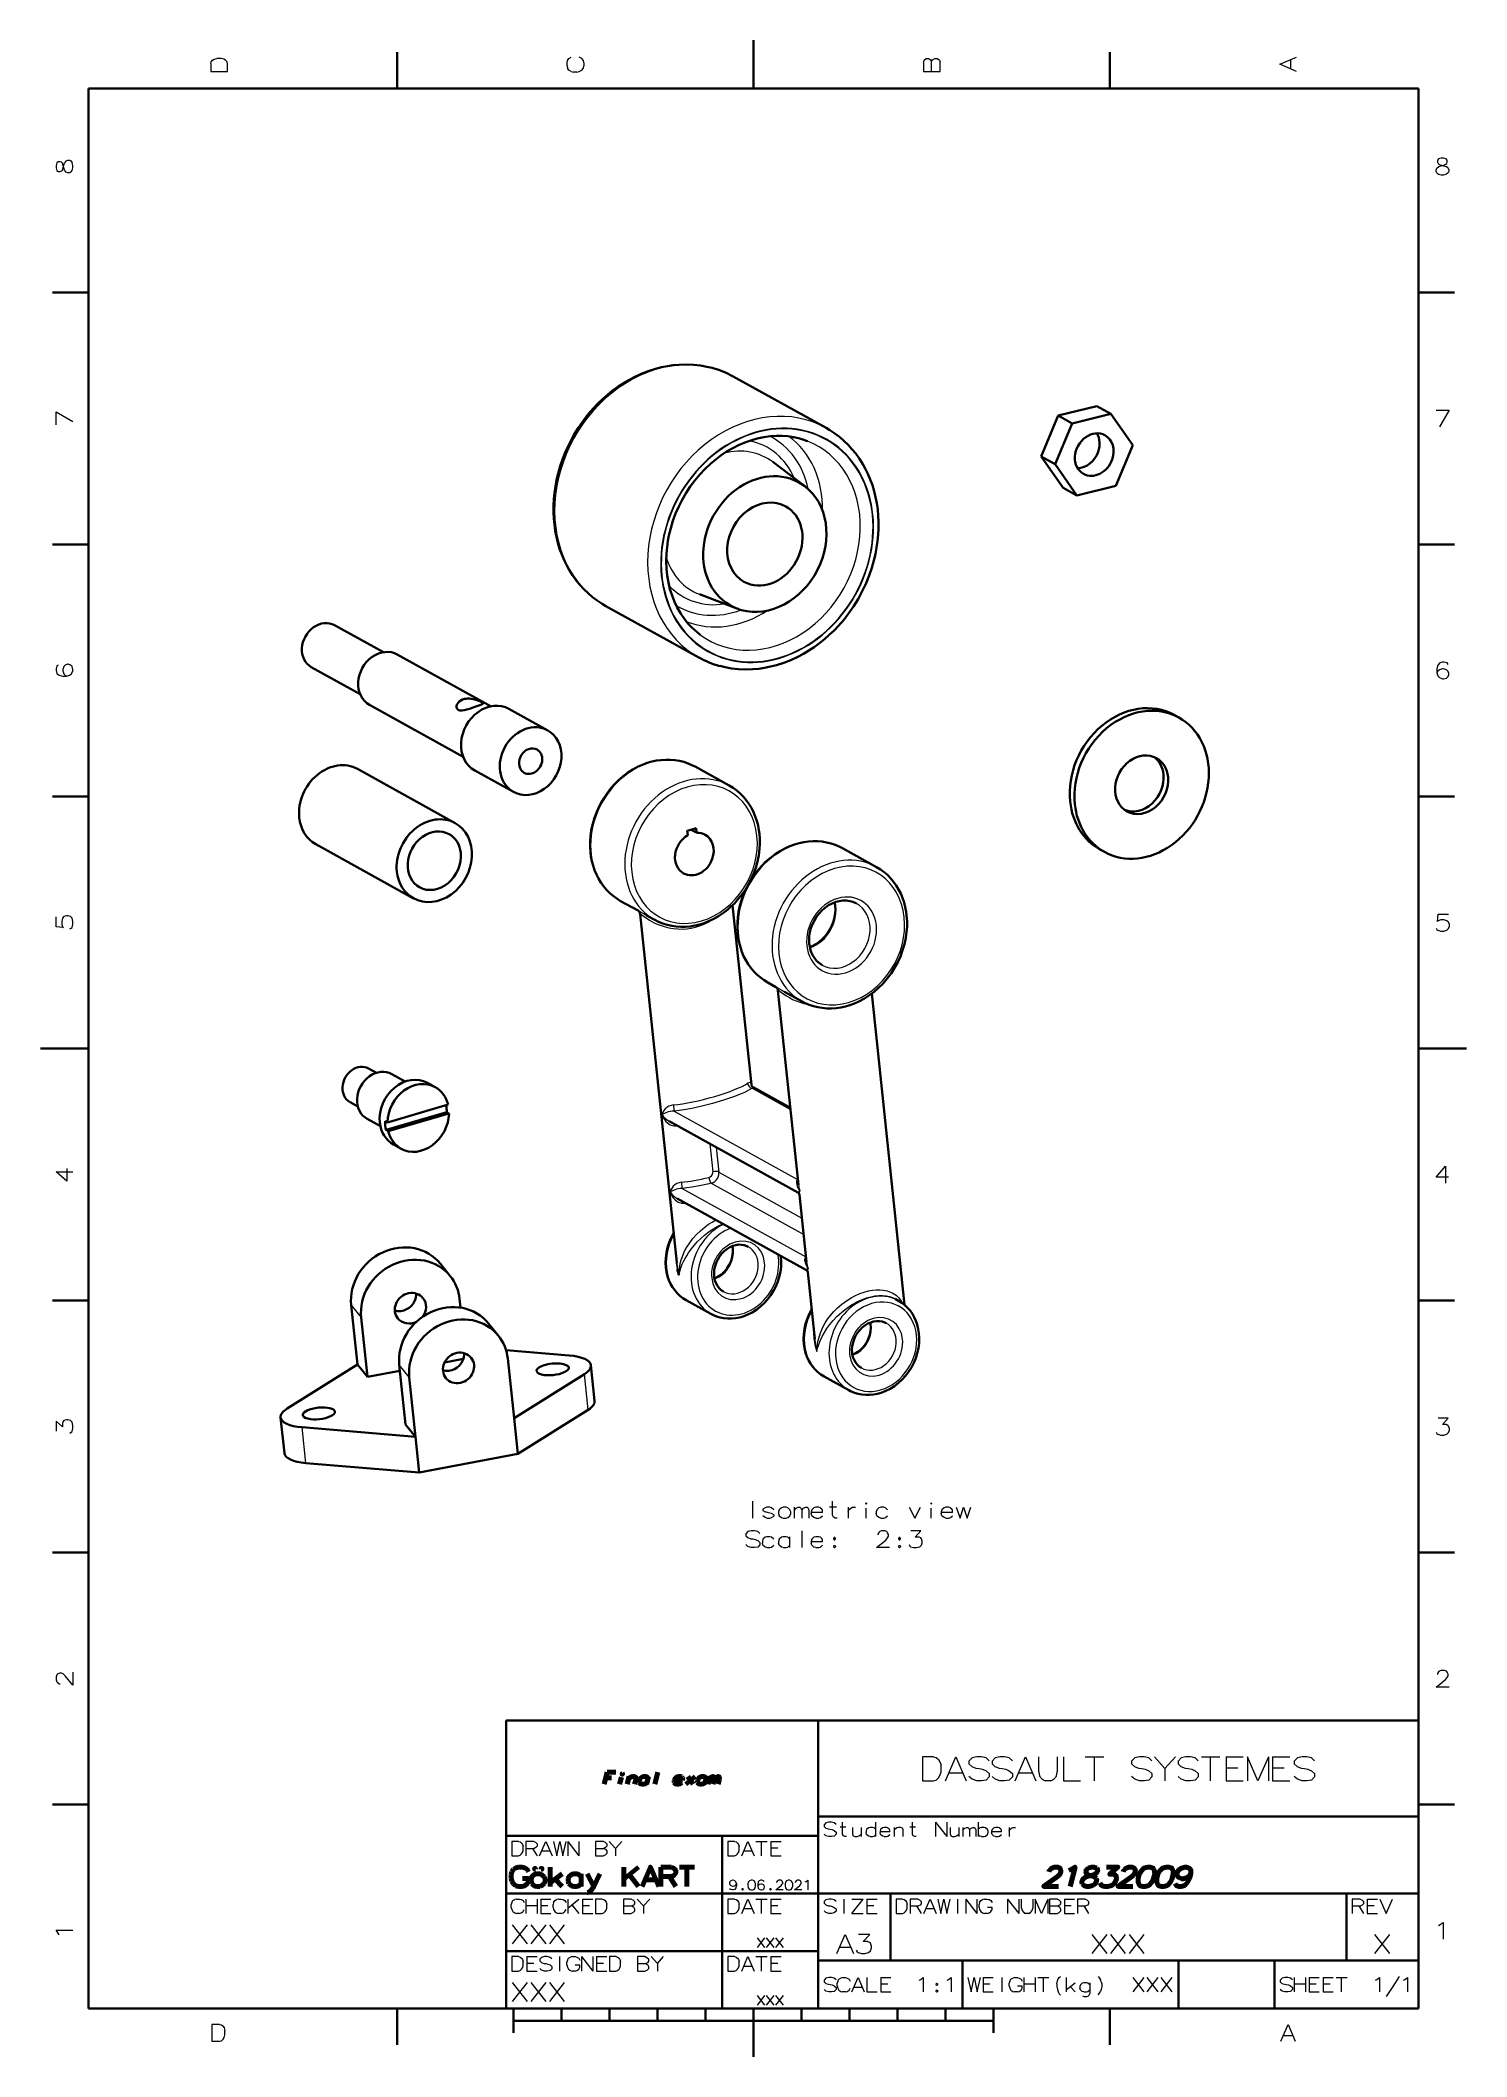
# Model space of a CAD drawing. Extents: x 0 to 297, y 0 to 420.
import ezdxf

# ---------------------------------------------------------------- set-up
doc = ezdxf.new("R2010")
doc.units = 0

msp = doc.modelspace()

# ---------------------------------------------------------------- linework, layer by layer
at = {"color": 7, "lineweight": 35, "ltscale": 0.25}
for p, q in [((148.5, 410), (148.5, 420)), ((10, 210), (0, 210)), ((287, 210), (297, 210)), ((192, 10), (192, 20)), ((237, 10), (237, 20)), ((257, 10), (257, 20)), ((148.5, 10), (148.5, 0))]:
    msp.add_line(p, q, dxfattribs=at)
at = {"color": 7, "lineweight": 35, "ltscale": 0.1875}
for p, q in [((74.3, 410), (74.3, 417.5)), ((222.7, 410), (222.7, 417.5)), ((10, 367.5), (2.5, 367.5)), ((287, 367.5), (294.5, 367.5)), ((10, 315), (2.5, 315)), ((287, 315), (294.5, 315)), ((10, 262.5), (2.5, 262.5)), ((287, 262.5), (294.5, 262.5)), ((10, 157.5), (2.5, 157.5)), ((287, 157.5), (294.5, 157.5)), ((10, 105), (2.5, 105)), ((287, 105), (294.5, 105)), ((10, 52.5), (2.5, 52.5)), ((287, 52.5), (294.5, 52.5)), ((74.3, 10), (74.3, 2.5)), ((222.7, 10), (222.7, 2.5))]:
    msp.add_line(p, q, dxfattribs=at)
at = {"color": 7, "lineweight": 35}
for p, q in [((287, 410), (10, 410)), ((10, 410), (10, 10)), ((287, 10), (287, 410)), ((163.62, 339.26), (144.25, 349.99)), ((137.13, 291.44), (117.76, 302.17)), ((93.85, 281.27), (74.33, 292.08)), ((88.04, 270.77), (68.51, 281.58)), ((66.04, 268.22), (86.38, 256.96)), ((57.35, 252.54), (77.69, 241.27)), ((148.08, 202.45), (144.14, 239.86)), ((132.51, 165.45), (124.87, 238.01)), ((157.86, 181.62), (153.6, 222.1)), ((179.96, 156.61), (173.13, 221.45)), ((130.91, 194.87), (157.73, 180.01)), ((132.6, 178.76), (159.43, 163.9)), ((78.13, 129.14), (54.52, 131.09)), ((78.91, 121.71), (55.3, 123.66)), ((78.91, 121.71), (99.41, 125.57)), ((97, 10), (97, 70)), ((97, 70), (287, 70)), ((162, 10), (162, 70)), ((287, 70), (287, 10)), ((162, 50), (287, 50)), ((97, 46), (162, 46)), ((142, 10), (142, 46)), ((97, 34), (287, 34)), ((97, 22), (162, 22)), ((162, 20), (287, 20)), ((10, 10), (287, 10)), ((97, 10), (287, 10)), ((98.5, 7.5), (198.5, 7.5))]:
    msp.add_line(p, q, dxfattribs=at)
at = {"color": 7, "lineweight": 35, "ltscale": 0.230306}
for p, q in [((211.96, 341.82), (208.43, 333.31)), ((214.87, 340.21), (211.33, 331.7))]:
    msp.add_line(p, q, dxfattribs=at)
at = {"color": 7, "lineweight": 35, "ltscale": 0.207611}
for p, q in [((220.02, 343.81), (211.96, 341.82)), ((222.93, 342.2), (214.87, 340.21))]:
    msp.add_line(p, q, dxfattribs=at)
at = {"color": 7, "lineweight": 35, "ltscale": 0.083024}
for p, q in [((211.96, 341.82), (214.87, 340.21)), ((220.02, 343.81), (222.93, 342.2)), ((208.43, 333.31), (211.33, 331.7)), ((212.96, 326.8), (215.86, 325.19))]:
    msp.add_line(p, q, dxfattribs=at)
at = {"color": 7, "lineweight": 35, "ltscale": 0.198364}
for p, q in [((227.46, 335.69), (222.93, 342.2)), ((208.43, 333.31), (212.96, 326.8)), ((211.33, 331.7), (215.86, 325.19))]:
    msp.add_line(p, q, dxfattribs=at)
at = {"color": 7, "lineweight": 35, "ltscale": 0.208898}
msp.add_line((159.18, 327.13), (152.51, 332.17), dxfattribs=at)
at = {"color": 7, "lineweight": 35, "ltscale": 0.230305}
msp.add_line((223.92, 327.18), (227.46, 335.69), dxfattribs=at)
at = {"color": 7, "lineweight": 35, "ltscale": 0.207612}
msp.add_line((215.86, 325.19), (223.92, 327.18), dxfattribs=at)
at = {"color": 7, "lineweight": 35, "ltscale": 0.208897}
msp.add_line((145.06, 301.64), (137.26, 304.62), dxfattribs=at)
at = {"color": 7, "lineweight": 35, "ltscale": 0.29071}
msp.add_line((71.43, 292.55), (61.25, 298.18), dxfattribs=at)
at = {"color": 7, "lineweight": 35, "ltscale": 0.290714}
msp.add_line((66.58, 283.8), (56.41, 289.43), dxfattribs=at)
at = {"color": 7, "lineweight": 35, "ltscale": 0.230622}
for p, q in [((105.64, 276.27), (97.57, 280.74)), ((98.53, 263.44), (90.46, 267.9))]:
    msp.add_line(p, q, dxfattribs=at)
at = {"color": 7, "lineweight": 35, "ltscale": 0.027674}
msp.add_line((236.1, 279.47), (237.07, 278.94), dxfattribs=at)
at = {"color": 7, "lineweight": 35, "ltscale": 0.202947}
for p, q in [((136.34, 268.71), (143.44, 264.78)), ((167.01, 251.73), (174.11, 247.8))]:
    msp.add_line(p, q, dxfattribs=at)
at = {"color": 7, "lineweight": 35, "ltscale": 0.024154}
for p, q in [((135.64, 255.62), (134.71, 255.35)), ((136.57, 255.89), (135.64, 255.62))]:
    msp.add_line(p, q, dxfattribs=at)
at = {"color": 7, "lineweight": 35, "ltscale": 0.023448}
for p, q in [((134.81, 254.41), (134.71, 255.35)), ((136.66, 254.96), (136.57, 255.89))]:
    msp.add_line(p, q, dxfattribs=at)
at = {"color": 7, "lineweight": 35, "ltscale": 0.032487}
msp.add_line((135.53, 255.58), (136.66, 254.96), dxfattribs=at)
at = {"color": 7, "lineweight": 35, "ltscale": 0.027675}
msp.add_line((220.6, 251.48), (221.57, 250.94), dxfattribs=at)
at = {"color": 7, "lineweight": 35, "ltscale": 0.103183}
msp.add_line((120.84, 240.72), (124.45, 238.72), dxfattribs=at)
at = {"color": 7, "lineweight": 35, "ltscale": 0.04823}
msp.add_line((126.25, 237.72), (127.94, 236.79), dxfattribs=at)
at = {"color": 7, "lineweight": 35, "ltscale": 0.047913}
msp.add_line((151.51, 223.74), (153.18, 222.81), dxfattribs=at)
at = {"color": 7, "lineweight": 35, "ltscale": 0.10356}
msp.add_line((154.98, 221.81), (158.61, 219.8), dxfattribs=at)
at = {"color": 7, "lineweight": 35, "ltscale": 0.04649}
msp.add_line((69.98, 204.93), (68.35, 205.83), dxfattribs=at)
at = {"color": 7, "lineweight": 35, "ltscale": 0.079717}
msp.add_line((75.98, 203.13), (73.19, 204.67), dxfattribs=at)
at = {"color": 7, "lineweight": 35, "ltscale": 0.046124}
for p, q in [((80.62, 202.85), (82.23, 201.95)), ((73.51, 190.01), (75.13, 189.12))]:
    msp.add_line(p, q, dxfattribs=at)
at = {"color": 7, "lineweight": 13, "ltscale": 0.228861}
msp.add_line((148.21, 201.71), (156.21, 197.27), dxfattribs=at)
at = {"color": 7, "lineweight": 35, "ltscale": 0.221353}
msp.add_line((148.43, 201.94), (156.17, 197.65), dxfattribs=at)
at = {"color": 7, "lineweight": 35, "ltscale": 0.046483}
msp.add_line((66.1, 197.93), (64.48, 198.83), dxfattribs=at)
at = {"color": 7, "lineweight": 35, "ltscale": 0.329014}
for p, q in [((72.27, 194.62), (84.9, 198.31)), ((84.61, 196.72), (71.98, 193.03)), ((85.09, 196.45), (72.46, 192.76))]:
    msp.add_line(p, q, dxfattribs=at)
at = {"color": 7, "lineweight": 35, "ltscale": 0.079697}
msp.add_line((70.82, 193.8), (68.03, 195.34), dxfattribs=at)
at = {"color": 7, "lineweight": 35, "ltscale": 0.013838}
msp.add_line((72.27, 194.62), (71.78, 194.89), dxfattribs=at)
at = {"color": 7, "lineweight": 35, "ltscale": 0.013837}
for p, q in [((85.09, 196.45), (84.61, 196.72)), ((72.46, 192.76), (71.98, 193.03))]:
    msp.add_line(p, q, dxfattribs=at)
at = {"color": 7, "lineweight": 13}
for p, q in [((131.98, 196.97), (157.69, 182.72)), ((133.67, 180.86), (159.39, 166.62)), ((139.71, 181.93), (158.95, 171.27))]:
    msp.add_line(p, q, dxfattribs=at)
at = {"color": 7, "lineweight": 13, "ltscale": 0.004295}
for p, q in [((132.31, 194.09), (132.33, 193.92)), ((134.01, 177.98), (134.03, 177.81))]:
    msp.add_line(p, q, dxfattribs=at)
at = {"color": 7, "lineweight": 13, "ltscale": 0.006165}
for p, q in [((132.33, 193.92), (132.58, 193.94)), ((134.03, 177.81), (134.27, 177.83))]:
    msp.add_line(p, q, dxfattribs=at)
at = {"color": 7, "lineweight": 13, "ltscale": 0.14739}
msp.add_line((139.4, 190.16), (140.02, 184.3), dxfattribs=at)
at = {"color": 7, "lineweight": 13, "ltscale": 0.129347}
msp.add_line((140.76, 189.41), (141.3, 184.27), dxfattribs=at)
at = {"color": 7, "lineweight": 13, "ltscale": 0.494063}
msp.add_line((141.3, 184.27), (158.59, 174.69), dxfattribs=at)
at = {"color": 7, "lineweight": 13, "ltscale": 0.001401}
msp.add_line((157.69, 182.72), (157.74, 182.76), dxfattribs=at)
at = {"color": 7, "lineweight": 13, "ltscale": 0.00127}
for p, q in [((157.74, 182.72), (157.69, 182.72)), ((159.44, 166.61), (159.39, 166.62))]:
    msp.add_line(p, q, dxfattribs=at)
at = {"color": 7, "lineweight": 35, "ltscale": 0.351643}
msp.add_line((159.55, 165.51), (158.08, 179.5), dxfattribs=at)
at = {"color": 7, "lineweight": 35, "ltscale": 0.082608}
msp.add_line((83.29, 165.17), (85.37, 162.59), dxfattribs=at)
at = {"color": 7, "lineweight": 35, "ltscale": 0.004988}
msp.add_line((154.19, 166.8), (154.22, 166.6), dxfattribs=at)
at = {"color": 7, "lineweight": 13, "ltscale": 0.001402}
msp.add_line((159.39, 166.62), (159.44, 166.65), dxfattribs=at)
at = {"color": 7, "lineweight": 35, "ltscale": 0.348252}
msp.add_line((161.24, 149.54), (159.78, 163.39), dxfattribs=at)
at = {"color": 7, "lineweight": 13, "ltscale": 0.082608}
msp.add_line((64.74, 156.54), (66.81, 153.97), dxfattribs=at)
at = {"color": 7, "lineweight": 35, "ltscale": 0.311488}
for p, q in [((64.74, 156.54), (66.04, 144.15)), ((66.81, 153.97), (68.11, 141.58)), ((74.75, 144.11), (76.06, 131.71)), ((97.33, 145.4), (98.63, 133.01)), ((76.83, 141.53), (78.13, 129.14))]:
    msp.add_line(p, q, dxfattribs=at)
at = {"color": 7, "lineweight": 35, "ltscale": 0.045673}
msp.add_line((87.31, 157.84), (87.5, 156.02), dxfattribs=at)
at = {"color": 7, "lineweight": 35, "ltscale": 0.147598}
for p, q in [((134.49, 157.57), (139.65, 154.71)), ((163.21, 141.66), (168.38, 138.8))]:
    msp.add_line(p, q, dxfattribs=at)
at = {"color": 7, "lineweight": 35, "ltscale": 0.019775}
msp.add_line((178.02, 157.85), (178.71, 157.47), dxfattribs=at)
at = {"color": 7, "lineweight": 35, "ltscale": 0.082607}
for p, q in [((93.31, 152.73), (95.38, 150.16)), ((66.04, 144.15), (68.11, 141.58)), ((78.13, 129.14), (76.06, 131.71))]:
    msp.add_line(p, q, dxfattribs=at)
at = {"color": 7, "lineweight": 35, "ltscale": 0.330704}
msp.add_line((96.97, 147.16), (110.15, 146.07), dxfattribs=at)
at = {"color": 7, "lineweight": 35, "ltscale": 0.432177}
for p, q in [((66.04, 144.15), (51.39, 134.98)), ((98.63, 133.01), (113.28, 142.18)), ((99.41, 125.57), (114.07, 134.75))]:
    msp.add_line(p, q, dxfattribs=at)
at = {"color": 7, "lineweight": 35, "ltscale": 0.172324}
msp.add_line((74.89, 142.86), (68.11, 141.58), dxfattribs=at)
at = {"color": 7, "lineweight": 13, "ltscale": 0.082607}
msp.add_line((76.83, 141.53), (74.75, 144.11), dxfattribs=at)
at = {"color": 7, "lineweight": 35, "ltscale": 0.100432}
msp.add_line((88.1, 145.35), (84.16, 144.61), dxfattribs=at)
at = {"color": 7, "lineweight": 35, "ltscale": 0.186893}
for p, q in [((115.42, 136.58), (114.63, 144.01)), ((50.82, 125.72), (50.04, 133.15)), ((98.63, 133.01), (99.41, 125.57)), ((78.13, 129.14), (78.91, 121.71))]:
    msp.add_line(p, q, dxfattribs=at)
at = {"color": 7, "lineweight": 13, "ltscale": 0.186893}
for p, q in [((114.07, 134.75), (113.28, 142.18)), ((55.3, 123.66), (54.52, 131.09))]:
    msp.add_line(p, q, dxfattribs=at)
at = {"color": 7, "lineweight": 35, "ltscale": 0.35}
for p, q in [((177, 20), (177, 34)), ((272, 20), (272, 34))]:
    msp.add_line(p, q, dxfattribs=at)
at = {"color": 7, "lineweight": 35, "ltscale": 0.125}
for p, q in [((98.5, 10), (98.5, 5)), ((198.5, 10), (198.5, 5))]:
    msp.add_line(p, q, dxfattribs=at)
at = {"color": 7, "lineweight": 35, "ltscale": 0.0625}
for p, q in [((108.5, 10), (108.5, 7.5)), ((118.5, 10), (118.5, 7.5)), ((128.5, 10), (128.5, 7.5)), ((138.5, 10), (138.5, 7.5)), ((158.5, 10), (158.5, 7.5)), ((168.5, 10), (168.5, 7.5)), ((178.5, 10), (178.5, 7.5)), ((188.5, 10), (188.5, 7.5))]:
    msp.add_line(p, q, dxfattribs=at)
at = {"color": 7, "lineweight": 13}
for points in [[(35.48, 415.11), (35.59, 415.51), (35.87, 415.85), (36.21, 416.07), (36.72, 416.24)], [(37.68, 416.24), (36.72, 416.24)], [(38.98, 415.06), (38.87, 415.51), (38.53, 415.85), (38.19, 416.07), (37.68, 416.24)], [(109.68, 415.34), (109.79, 415.79), (110.07, 416.24), (110.53, 416.52)], [(113.18, 415.34), (113.07, 415.79), (112.73, 416.24), (112.22, 416.52)], [(183.88, 415.45), (184.05, 415.85), (184.44, 416.24), (185.01, 416.24), (185.35, 415.96), (185.57, 415.56), (185.8, 415.96), (186.25, 416.24), (186.81, 416.24), (187.21, 415.85), (187.38, 415.45)], [(261.58, 413.48), (258.08, 415), (261.58, 416.52)], [(260.39, 413.98), (260.39, 416.02)], [(35.48, 415.11), (35.48, 413.53), (38.98, 413.53)], [(38.98, 413.53), (38.98, 415.11)], [(109.68, 414.66), (109.68, 415.34)], [(109.68, 414.66), (109.79, 414.21)], [(110.07, 413.76), (109.79, 414.21)], [(110.53, 413.48), (110.07, 413.76)], [(110.53, 413.48), (111.03, 413.36)], [(111.71, 413.36), (111.03, 413.36)], [(111.71, 413.36), (112.22, 413.48)], [(112.22, 413.48), (112.73, 413.76)], [(112.73, 413.76), (113.07, 414.21)], [(113.07, 414.21), (113.18, 414.66)], [(113.18, 415.34), (113.18, 414.66)], [(183.88, 415.45), (183.88, 413.53)], [(183.88, 413.53), (187.38, 413.53)], [(185.57, 413.53), (185.57, 415.56)], [(187.38, 413.53), (187.38, 415.45)], [(5.37, 394.88), (5.03, 394.48)], [(5.37, 394.88), (5.71, 395.05), (6.04, 395.05), (6.38, 394.88), (6.61, 394.48)], [(290.81, 392.37), (290.65, 392.71), (290.65, 393.04), (290.81, 393.38), (291.21, 393.72), (292.4, 394.06), (292.68, 394.17), (292.85, 394.34), (292.96, 394.62), (292.96, 395.02), (292.73, 395.3)], [(291.15, 395.3), (290.93, 395.02), (290.93, 394.62), (291.04, 394.34), (291.21, 394.17), (291.49, 394.06), (292.73, 393.72)], [(292.73, 395.3), (292.17, 395.47), (291.72, 395.47), (291.15, 395.3)], [(3.45, 394.48), (3.28, 393.92), (3.28, 393.47), (3.45, 392.9)], [(6.38, 392.56), (6.04, 392.4), (5.71, 392.4), (5.37, 392.56), (5.03, 392.96), (4.69, 394.15), (4.58, 394.43), (4.41, 394.6), (4.12, 394.71), (3.73, 394.71), (3.45, 394.48)], [(3.45, 392.9), (3.73, 392.68), (4.12, 392.68), (4.41, 392.79), (4.58, 392.96), (4.69, 393.24), (5.03, 394.48)], [(6.38, 392.56), (6.61, 392.9), (6.78, 393.47), (6.78, 393.92), (6.61, 394.48)], [(290.81, 392.37), (291.15, 392.14), (291.72, 391.97), (292.17, 391.97), (292.73, 392.14)], [(293.13, 393.38), (292.73, 393.72)], [(293.13, 393.38), (293.3, 393.04), (293.3, 392.71), (293.13, 392.37), (292.73, 392.14)], [(3.28, 339.9), (3.28, 342.6), (6.78, 340.57)], [(290.65, 342.97), (293.35, 342.97), (291.32, 339.47)], [(3.73, 289.88), (3.45, 289.71), (3.28, 289.09), (3.28, 288.75), (3.45, 288.13), (3.9, 287.73), (4.69, 287.56), (5.48, 287.56), (6.1, 287.73), (6.5, 288.07), (6.78, 288.69), (6.78, 288.92), (6.61, 289.54), (6.27, 289.88), (5.82, 290.05), (5.65, 290.05), (5.2, 289.88), (4.86, 289.54), (4.69, 288.92), (4.69, 288.69), (4.86, 288.07), (5.14, 287.73), (5.54, 287.56)], [(293.13, 290.02), (292.96, 290.3), (292.34, 290.47), (292, 290.47), (291.38, 290.3), (290.98, 289.85), (290.81, 289.06), (290.81, 288.27), (290.98, 287.65), (291.32, 287.25), (291.94, 286.97), (292.17, 286.97), (292.79, 287.14), (293.13, 287.48), (293.3, 287.93), (293.3, 288.1), (293.13, 288.55), (292.79, 288.89), (292.17, 289.06), (291.94, 289.06), (291.32, 288.89), (290.98, 288.61), (290.81, 288.21)], [(6.16, 234.9), (6.44, 235.06), (6.61, 235.23), (6.78, 235.85), (6.78, 236.48), (6.61, 237.15), (6.27, 237.49), (5.76, 237.66), (5.42, 237.66), (4.92, 237.49), (4.63, 237.15), (4.46, 236.48), (4.46, 235.85), (4.63, 235.35), (4.8, 235.18), (3.28, 235.35), (3.28, 237.44)], [(124.45, 238.72), (124.4, 238.75), (124.39, 238.76), (124.39, 238.76), (124.39, 238.76), (124.39, 238.76), (124.39, 238.76), (124.39, 238.76), (124.39, 238.76), (124.41, 238.76), (124.7, 238.61)], [(124.7, 238.61), (125.7, 238.03), (126.25, 237.72)], [(124.87, 238.01), (124.87, 238.03), (124.89, 238.05), (124.9, 238.06), (124.92, 238.06), (124.95, 238.05), (125.04, 238.01)], [(125.04, 238.01), (125.2, 237.91), (125.62, 237.59), (126.12, 237.21), (126.86, 236.72), (127.84, 236.19), (128.43, 235.92), (129.04, 235.67), (129.93, 235.38), (130.85, 235.15), (131.78, 234.99), (132.73, 234.9), (133.68, 234.88), (134.6, 234.93), (135.51, 235.06), (136.41, 235.26), (137.28, 235.53), (138.2, 235.89), (139.07, 236.33), (139.89, 236.84)], [(290.65, 235.09), (290.81, 234.81), (290.98, 234.64), (291.6, 234.47), (292.23, 234.47), (292.9, 234.64), (293.24, 234.98), (293.41, 235.49), (293.41, 235.83), (293.24, 236.33), (292.9, 236.62), (292.23, 236.79), (291.6, 236.79), (291.1, 236.62), (290.93, 236.45), (291.1, 237.97), (293.19, 237.97)], [(153.43, 222.7), (153.18, 222.83), (153.13, 222.85), (153.12, 222.85), (153.12, 222.85), (153.12, 222.85), (153.11, 222.85), (153.11, 222.85), (153.12, 222.85), (153.13, 222.84), (153.19, 222.8)], [(153.43, 222.7), (154.43, 222.12), (154.98, 221.81)], [(153.77, 222.1), (153.68, 222.14), (153.65, 222.15), (153.62, 222.15), (153.61, 222.13), (153.6, 222.12), (153.6, 222.1)], [(153.77, 222.1), (153.93, 222), (154.35, 221.68), (154.99, 221.2), (155.36, 220.96), (155.97, 220.59), (156.65, 220.24), (157.38, 219.91), (158.16, 219.63), (158.97, 219.38), (160.02, 219.15)], [(148.21, 201.71), (147.77, 201.43), (147.26, 201.16), (146.62, 200.85), (145.91, 200.54), (144.35, 199.92), (143.32, 199.56), (142.24, 199.21), (139.99, 198.54), (138, 198.03), (136, 197.59), (134.5, 197.31), (133.05, 197.09), (131.98, 196.97)], [(148.08, 202.45), (148.05, 202.61), (148, 202.73), (147.89, 202.85), (147.74, 202.91), (147.54, 202.88), (147.26, 202.75)], [(148.43, 201.94), (148.43, 201.94), (148.42, 201.94), (148.4, 201.92), (148.21, 201.71)], [(131.88, 198.25), (131.6, 198.22), (131.33, 198.15), (130.84, 197.96), (130.43, 197.71), (130.1, 197.42), (129.83, 197.1), (129.63, 196.75), (129.52, 196.49), (129.44, 196.22)], [(131.98, 196.97), (131.54, 196.94), (131.13, 196.88), (130.75, 196.78), (130.12, 196.56), (129.6, 196.31), (129.44, 196.22)], [(129.44, 196.22), (129.71, 195.61), (129.88, 195.3), (130.08, 195.01), (130.28, 194.77), (130.49, 194.56), (130.91, 194.25), (131.14, 194.13), (131.39, 194.03), (131.64, 193.96), (131.91, 193.92), (132.33, 193.92)], [(129.44, 196.22), (129.77, 195.8), (130.15, 195.41), (130.57, 195.08), (130.91, 194.87)], [(5.54, 184.99), (5.54, 182.4), (3.28, 184.31), (4.97, 184.31), (6.78, 184.31)], [(293.24, 183.21), (290.65, 183.21), (292.56, 185.47), (292.56, 183.78), (292.56, 181.97)], [(133.57, 182.15), (133.29, 182.11), (133.02, 182.04), (132.54, 181.86), (132.12, 181.6), (131.79, 181.31), (131.53, 180.99), (131.33, 180.64), (131.22, 180.38), (131.14, 180.12)], [(133.67, 180.86), (133.24, 180.83), (132.83, 180.77), (132.45, 180.67), (131.82, 180.45), (131.3, 180.2), (131.14, 180.12)], [(139.71, 181.93), (138.93, 181.75), (137.29, 181.4), (135.67, 181.11), (134.65, 180.97), (133.67, 180.86)], [(139.23, 183.15), (139.5, 183.26), (139.73, 183.46), (139.91, 183.71), (140.01, 184), (140.02, 184.3)], [(139.71, 181.93), (140.08, 182.07), (140.42, 182.28), (140.72, 182.56), (140.97, 182.89), (141.16, 183.27), (141.27, 183.67), (141.31, 183.97), (141.3, 184.27)], [(158.17, 180.31), (157.89, 180.78), (157.68, 181.26), (157.56, 181.71), (157.53, 181.96), (157.53, 182.19), (157.55, 182.4), (157.61, 182.58), (157.69, 182.72)], [(131.14, 180.12), (131.47, 179.69), (131.84, 179.31), (132.26, 178.97), (132.6, 178.76)], [(131.14, 180.12), (131.4, 179.5), (131.58, 179.19), (131.78, 178.9), (131.97, 178.66), (132.19, 178.45), (132.6, 178.14), (132.83, 178.02), (133.08, 177.92), (133.34, 177.85), (133.6, 177.81), (134.03, 177.81)], [(157.73, 180.01), (157.73, 180.01), (157.73, 180.01), (157.73, 180.02), (157.77, 180.05), (158.17, 180.31)], [(158.08, 179.5), (158.09, 179.88), (158.17, 180.31)], [(132.96, 162.77), (133, 163.41), (133.07, 164.05), (133.15, 164.62), (133.26, 165.19), (133.45, 165.95), (133.7, 166.69), (134, 167.43), (134.29, 168.04), (134.63, 168.63), (135.21, 169.53), (135.88, 170.4), (136.62, 171.23), (137.44, 172.03), (137.93, 172.46), (138.45, 172.87), (139.16, 173.38), (139.9, 173.86), (140.67, 174.29)], [(132.96, 162.77), (133.13, 163.52), (133.37, 164.28), (133.67, 165.05), (133.95, 165.64), (134.25, 166.23), (134.59, 166.83), (134.97, 167.41), (135.52, 168.2), (136.13, 168.96), (136.8, 169.71), (137.54, 170.44), (138.33, 171.15), (139.18, 171.81), (140.07, 172.42), (141.07, 173), (142.1, 173.5)], [(132.29, 167.48), (132.3, 166.39), (132.39, 165.28), (132.58, 164.18), (132.75, 163.47), (132.96, 162.77)], [(159.87, 164.21), (159.58, 164.68), (159.38, 165.15), (159.26, 165.6), (159.22, 165.85), (159.22, 166.08), (159.25, 166.29), (159.31, 166.47), (159.39, 166.62)], [(159.43, 163.9), (159.43, 163.9), (159.43, 163.91), (159.43, 163.91), (159.46, 163.94), (159.87, 164.21)], [(159.78, 163.39), (159.78, 163.77), (159.87, 164.21)], [(161.69, 146.86), (161.77, 147.91), (161.93, 148.97), (162.14, 149.87), (162.42, 150.76), (162.78, 151.64), (163.09, 152.24), (163.43, 152.84), (163.94, 153.63), (164.53, 154.4), (165.17, 155.14), (166, 155.96), (166.89, 156.73), (167.85, 157.44), (168.86, 158.08), (169.74, 158.55), (170.64, 158.95), (171.56, 159.27), (172.47, 159.52), (173.27, 159.66), (174.04, 159.74), (174.8, 159.74), (175.52, 159.68), (176.32, 159.52), (177.05, 159.27), (177.39, 159.11), (177.71, 158.93), (178.02, 158.73), (178.3, 158.52), (178.78, 158.05), (179.19, 157.53), (179.52, 156.95)], [(161.69, 146.86), (161.86, 147.61), (162.1, 148.37), (162.4, 149.13), (162.8, 149.98), (163.27, 150.82), (163.79, 151.65), (164.41, 152.5), (165.1, 153.32), (165.94, 154.22), (166.86, 155.06), (167.85, 155.86), (168.92, 156.58), (169.48, 156.91), (170.05, 157.22), (170.62, 157.49), (171.19, 157.74), (172.05, 158.05), (172.91, 158.29), (173.75, 158.45), (174.58, 158.54), (175.36, 158.54), (176.1, 158.48), (176.8, 158.34), (177.44, 158.12), (178.02, 157.85)], [(161.02, 151.57), (161.02, 150.63), (161.09, 149.69), (161.22, 148.75), (161.37, 148.03), (161.69, 146.86)], [(6.16, 129.9), (6.44, 130.06), (6.61, 130.23), (6.78, 130.85), (6.78, 131.48), (6.61, 132.15), (6.27, 132.49), (5.76, 132.66), (5.42, 132.66), (4.92, 132.49), (4.75, 132.32), (4.58, 131.98), (4.58, 131.19), (3.28, 132.38), (3.28, 130.29)], [(290.65, 130.09), (290.81, 129.81), (290.98, 129.64), (291.6, 129.47), (292.23, 129.47), (292.9, 129.64), (293.24, 129.98), (293.41, 130.49), (293.41, 130.83), (293.24, 131.33), (293.07, 131.5), (292.73, 131.67), (291.94, 131.67), (293.13, 132.97), (291.04, 132.97)], [(148.37, 112.18), (148.37, 115.68)], [(152.72, 113.93), (152.26, 114.33), (151.93, 114.44), (151.3, 114.44), (150.91, 114.33), (150.46, 114.05)], [(150.46, 114.05), (150.46, 113.77)], [(150.46, 113.77), (150.91, 113.48)], [(152.72, 112.86), (152.26, 113.14), (151.59, 113.31), (150.91, 113.48)], [(157.01, 112.18), (157.01, 114.44)], [(157.01, 113.82), (157.4, 114.27), (157.8, 114.44), (158.14, 114.44), (158.36, 114.27), (158.53, 113.82), (158.93, 114.27), (159.32, 114.44), (159.66, 114.44), (159.89, 114.27), (160.05, 113.82)], [(158.53, 113.82), (158.53, 112.18)], [(160.05, 113.82), (160.05, 112.18)], [(162.43, 114.33), (162.09, 114.44), (161.47, 114.44), (161.07, 114.33), (160.62, 113.93), (160.51, 113.48)], [(160.51, 113.48), (160.51, 113.14)], [(162.43, 114.33), (162.71, 114.1)], [(162.88, 113.37), (162.88, 113.77), (162.71, 114.1)], [(164.34, 114.56), (165.76, 114.56)], [(165.93, 112.18), (165.53, 112.18), (165.14, 112.35), (164.97, 112.81), (164.97, 115.68)], [(168.18, 114.44), (168.18, 112.18)], [(168.18, 113.48), (168.35, 113.93), (168.75, 114.27), (169.09, 114.44), (169.71, 114.44)], [(171.97, 112.18), (171.97, 114.27)], [(176.43, 113.93), (175.97, 114.33), (175.64, 114.44), (175.01, 114.44), (174.62, 114.33), (174.17, 113.93), (174.05, 113.48)], [(174.05, 113.48), (174.05, 113.14)], [(180.89, 114.44), (182.07, 112.18), (183.26, 114.44)], [(185.51, 112.18), (185.51, 114.27)], [(189.52, 114.33), (189.18, 114.44), (188.56, 114.44), (188.17, 114.33), (187.72, 113.93), (187.6, 113.48)], [(187.6, 113.48), (187.6, 113.14)], [(189.52, 114.33), (189.8, 114.1)], [(189.97, 113.37), (189.97, 113.77), (189.8, 114.1)], [(190.71, 114.44), (191.5, 112.18), (192.23, 114.44), (192.97, 112.18), (193.76, 114.44)], [(149.84, 108.97), (149.39, 109.36), (148.71, 109.53), (148.03, 109.53), (147.35, 109.36), (146.9, 108.91), (146.9, 108.52), (147.3, 108.12)], [(151.3, 112.18), (150.91, 112.3), (150.46, 112.69)], [(151.3, 112.18), (151.93, 112.18)], [(151.93, 112.18), (152.26, 112.3), (152.72, 112.58)], [(152.72, 112.86), (152.72, 112.58)], [(158.53, 109.53), (158.53, 106.03)], [(162.88, 113.37), (160.51, 113.37)], [(160.62, 112.69), (160.51, 113.14)], [(161.47, 112.18), (161.07, 112.3), (160.62, 112.69)], [(161.47, 112.18), (162.09, 112.18)], [(162.09, 112.18), (162.43, 112.3), (162.88, 112.69)], [(174.17, 112.69), (174.05, 113.14)], [(176.82, 106.03), (174.11, 106.03), (176.03, 107.61), (176.43, 108.06), (176.59, 108.4), (176.59, 108.74), (176.43, 109.14), (176.26, 109.36), (175.86, 109.53), (175.18, 109.53), (174.79, 109.36), (174.62, 109.19), (174.39, 108.85), (174.39, 108.68)], [(175.01, 112.18), (174.62, 112.3), (174.17, 112.69)], [(175.01, 112.18), (175.64, 112.18)], [(175.64, 112.18), (175.97, 112.3), (176.43, 112.69)], [(180.89, 106.65), (181.05, 106.37), (181.22, 106.2), (181.84, 106.03), (182.47, 106.03), (183.14, 106.2), (183.48, 106.54), (183.65, 107.05), (183.65, 107.39), (183.48, 107.89), (183.31, 108.06), (182.97, 108.23), (182.18, 108.23), (183.37, 109.53), (181.28, 109.53)], [(189.97, 113.37), (187.6, 113.37)], [(187.72, 112.69), (187.6, 113.14)], [(188.56, 112.18), (188.17, 112.3), (187.72, 112.69)], [(188.56, 112.18), (189.18, 112.18)], [(189.18, 112.18), (189.52, 112.3), (189.97, 112.69)], [(149.39, 106.14), (148.71, 106.03), (148.03, 106.03), (147.35, 106.26), (146.9, 106.65)], [(147.3, 108.12), (147.92, 107.89)], [(147.92, 107.89), (148.37, 107.84)], [(148.37, 107.84), (148.88, 107.73)], [(148.88, 107.73), (149.39, 107.5), (149.84, 107.1)], [(149.84, 106.6), (149.39, 106.14)], [(149.84, 107.1), (149.84, 106.6)], [(152.72, 107.78), (152.26, 108.18), (151.93, 108.29), (151.3, 108.29), (150.91, 108.18), (150.46, 107.78), (150.34, 107.33)], [(150.34, 107.33), (150.34, 106.99)], [(150.46, 106.54), (150.34, 106.99)], [(151.3, 106.03), (150.91, 106.14), (150.46, 106.54)], [(151.3, 106.03), (151.93, 106.03)], [(151.93, 106.03), (152.26, 106.14), (152.72, 106.54)], [(156.1, 107.78), (155.65, 108.18), (155.31, 108.29), (154.69, 108.29), (154.3, 108.18), (153.84, 107.78), (153.73, 107.33)], [(153.73, 107.33), (153.73, 106.99)], [(153.84, 106.54), (153.73, 106.99)], [(154.69, 106.03), (154.3, 106.14), (153.84, 106.54)], [(154.69, 106.03), (155.31, 106.03)], [(155.31, 106.03), (155.65, 106.14), (156.1, 106.54)], [(156.1, 106.03), (156.1, 108.29)], [(162.43, 108.18), (162.09, 108.29), (161.47, 108.29), (161.07, 108.18), (160.62, 107.78), (160.51, 107.33)], [(160.51, 107.33), (160.51, 106.99)], [(162.88, 107.22), (160.51, 107.22)], [(160.62, 106.54), (160.51, 106.99)], [(161.47, 106.03), (161.07, 106.14), (160.62, 106.54)], [(161.47, 106.03), (162.09, 106.03)], [(162.09, 106.03), (162.43, 106.14), (162.88, 106.54)], [(162.43, 108.18), (162.71, 107.95)], [(162.88, 107.22), (162.88, 107.61), (162.71, 107.95)], [(165.3, 106.48), (165.14, 106.31)], [(165.14, 106.31), (165.14, 106.2)], [(165.14, 106.2), (165.3, 106.03)], [(165.3, 106.48), (165.42, 106.48)], [(165.3, 106.03), (165.42, 106.03)], [(165.59, 106.31), (165.42, 106.48)], [(165.42, 106.03), (165.59, 106.2)], [(165.59, 106.31), (165.59, 106.2)], [(178.85, 106.48), (178.68, 106.31)], [(178.68, 106.31), (178.68, 106.2)], [(178.68, 106.2), (178.85, 106.03)], [(178.85, 106.48), (178.97, 106.48)], [(178.85, 106.03), (178.97, 106.03)], [(179.14, 106.31), (178.97, 106.48)], [(178.97, 106.03), (179.14, 106.2)], [(179.14, 106.31), (179.14, 106.2)], [(6.78, 80.1), (6.78, 77.4), (5.2, 79.31), (4.75, 79.71), (4.41, 79.88), (4.07, 79.88), (3.67, 79.71), (3.45, 79.54), (3.28, 79.15), (3.28, 78.47), (3.45, 78.07), (3.62, 77.9), (3.96, 77.68), (4.12, 77.68)], [(293.35, 76.97), (290.65, 76.97), (292.56, 78.55), (292.96, 79), (293.13, 79.34), (293.13, 79.68), (292.96, 80.08), (292.79, 80.3), (292.4, 80.47), (291.72, 80.47), (291.32, 80.3), (291.15, 80.13), (290.93, 79.79), (290.93, 79.62)], [(185.95, 62.46), (183.69, 62.46), (183.69, 57.46)], [(185.87, 57.46), (186.52, 57.62), (187, 58.1), (187.32, 58.59), (187.56, 59.31)], [(185.95, 62.46), (186.52, 62.3), (187, 61.9), (187.32, 61.41), (187.56, 60.69)], [(187.56, 59.31), (187.56, 60.69)], [(188.45, 57.46), (190.63, 62.46), (192.81, 57.46)], [(189.18, 59.15), (192.08, 59.15)], [(197.56, 61.65), (196.92, 62.22), (195.95, 62.46), (194.98, 62.46), (194.02, 62.22), (193.37, 61.57), (193.37, 61.01), (193.94, 60.44)], [(193.94, 60.44), (194.82, 60.12)], [(194.82, 60.12), (195.47, 60.04)], [(195.47, 60.04), (196.19, 59.88)], [(196.19, 59.88), (196.92, 59.56), (197.56, 58.99)], [(197.56, 58.99), (197.56, 58.27)], [(202.4, 61.65), (201.76, 62.22), (200.79, 62.46), (199.82, 62.46), (198.85, 62.22), (198.21, 61.57), (198.21, 61.01), (198.77, 60.44)], [(198.77, 60.44), (199.66, 60.12)], [(199.66, 60.12), (200.31, 60.04)], [(200.31, 60.04), (201.03, 59.88)], [(201.03, 59.88), (201.76, 59.56), (202.4, 58.99)], [(202.4, 58.99), (202.4, 58.27)], [(202.97, 57.46), (205.15, 62.46), (207.32, 57.46)], [(203.69, 59.15), (206.6, 59.15)], [(207.89, 59.31), (207.89, 62.46)], [(207.89, 59.31), (208.05, 58.43), (208.61, 57.78), (209.26, 57.46)], [(210.39, 57.46), (211.03, 57.78), (211.6, 58.43), (211.76, 59.31)], [(211.76, 62.46), (211.76, 59.31)], [(213.05, 62.46), (213.05, 57.46), (216.6, 57.46)], [(217.56, 62.46), (221.44, 62.46)], [(219.5, 57.46), (219.5, 62.46)], [(231.44, 61.65), (230.79, 62.22), (229.82, 62.46), (228.85, 62.46), (227.89, 62.22), (227.24, 61.57), (227.24, 61.01), (227.81, 60.44)], [(227.81, 60.44), (228.69, 60.12)], [(228.69, 60.12), (229.34, 60.04)], [(229.34, 60.04), (230.06, 59.88)], [(230.06, 59.88), (230.79, 59.56), (231.44, 58.99)], [(231.44, 58.99), (231.44, 58.27)], [(232, 62.46), (234.18, 60.04), (236.35, 62.46)], [(234.18, 60.04), (234.18, 57.46)], [(241.11, 61.65), (240.47, 62.22), (239.5, 62.46), (238.53, 62.46), (237.56, 62.22), (236.92, 61.57), (236.92, 61.01), (237.48, 60.44)], [(237.48, 60.44), (238.37, 60.12)], [(238.37, 60.12), (239.02, 60.04)], [(239.02, 60.04), (239.74, 59.88)], [(239.74, 59.88), (240.47, 59.56), (241.11, 58.99)], [(241.11, 58.99), (241.11, 58.27)], [(241.76, 62.46), (245.63, 62.46)], [(243.69, 57.46), (243.69, 62.46)], [(246.92, 62.46), (250.47, 62.46)], [(246.92, 62.46), (246.92, 57.46), (250.47, 57.46)], [(249.34, 60.12), (246.92, 60.12)], [(255.71, 62.46), (253.53, 57.46), (251.35, 62.46), (251.35, 57.46)], [(255.71, 62.46), (255.71, 57.46)], [(256.6, 62.46), (260.15, 62.46)], [(256.6, 62.46), (256.6, 57.46), (260.15, 57.46)], [(259.02, 60.12), (256.6, 60.12)], [(265.31, 61.65), (264.66, 62.22), (263.69, 62.46), (262.73, 62.46), (261.76, 62.22), (261.11, 61.57), (261.11, 61.01), (261.68, 60.44)], [(261.68, 60.44), (262.56, 60.12)], [(262.56, 60.12), (263.21, 60.04)], [(263.21, 60.04), (263.94, 59.88)], [(263.94, 59.88), (264.66, 59.56), (265.31, 58.99)], [(265.31, 58.99), (265.31, 58.27)], [(183.69, 57.46), (185.95, 57.46)], [(196.92, 57.62), (195.95, 57.46), (194.98, 57.46), (194.02, 57.78), (193.37, 58.35)], [(197.56, 58.27), (196.92, 57.62)], [(201.76, 57.62), (200.79, 57.46), (199.82, 57.46), (198.85, 57.78), (198.21, 58.35)], [(202.4, 58.27), (201.76, 57.62)], [(210.39, 57.46), (209.26, 57.46)], [(230.79, 57.62), (229.82, 57.46), (228.85, 57.46), (227.89, 57.78), (227.24, 58.35)], [(231.44, 58.27), (230.79, 57.62)], [(240.47, 57.62), (239.5, 57.46), (238.53, 57.46), (237.56, 57.78), (236.92, 58.35)], [(241.11, 58.27), (240.47, 57.62)], [(264.66, 57.62), (263.69, 57.46), (262.73, 57.46), (261.76, 57.78), (261.11, 58.35)], [(265.31, 58.27), (264.66, 57.62)], [(165.71, 48.35), (165.32, 48.69), (164.74, 48.84), (164.16, 48.84), (163.58, 48.69), (163.19, 48.31), (163.19, 47.97), (163.53, 47.63)], [(165.32, 45.94), (164.74, 45.84), (164.16, 45.84), (163.58, 46.03), (163.19, 46.37)], [(163.53, 47.63), (164.06, 47.44)], [(164.06, 47.44), (164.45, 47.39)], [(164.45, 47.39), (164.89, 47.29)], [(164.89, 47.29), (165.32, 47.1), (165.71, 46.76)], [(165.71, 46.32), (165.32, 45.94)], [(165.71, 46.76), (165.71, 46.32)], [(166.53, 47.87), (167.74, 47.87)], [(167.89, 45.84), (167.55, 45.84), (167.21, 45.98), (167.06, 46.37), (167.06, 48.84)], [(169.1, 47.77), (169.1, 46.42), (169.24, 45.98), (169.58, 45.84), (170.11, 45.84), (170.45, 45.98), (170.98, 46.37)], [(170.98, 45.84), (170.98, 47.77)], [(173.98, 47.34), (173.6, 47.68), (173.31, 47.77), (172.77, 47.77), (172.44, 47.68), (172.05, 47.34), (171.95, 46.95)], [(171.95, 46.95), (171.95, 46.66)], [(172.05, 46.27), (171.95, 46.66)], [(172.77, 45.84), (172.44, 45.94), (172.05, 46.27)], [(173.31, 45.84), (173.6, 45.94), (173.98, 46.27)], [(173.98, 45.84), (173.98, 48.84)], [(176.5, 47.68), (176.21, 47.77), (175.68, 47.77), (175.34, 47.68), (174.95, 47.34), (174.85, 46.95)], [(174.85, 46.95), (174.85, 46.66)], [(176.89, 46.85), (174.85, 46.85)], [(174.95, 46.27), (174.85, 46.66)], [(175.68, 45.84), (175.34, 45.94), (174.95, 46.27)], [(176.21, 45.84), (176.5, 45.94), (176.89, 46.27)], [(176.5, 47.68), (176.74, 47.48)], [(176.89, 46.85), (176.89, 47.19), (176.74, 47.48)], [(179.69, 45.84), (179.69, 47.24), (179.55, 47.63), (179.21, 47.77), (178.68, 47.77), (178.39, 47.68), (177.85, 47.29)], [(177.85, 45.84), (177.85, 47.77)], [(181.05, 47.87), (182.26, 47.87)], [(182.4, 45.84), (182.06, 45.84), (181.73, 45.98), (181.58, 46.37), (181.58, 48.84)], [(186.42, 48.84), (186.42, 45.84)], [(186.42, 48.84), (188.74, 45.84)], [(188.74, 48.84), (188.74, 45.84)], [(189.42, 47.77), (189.42, 46.42), (189.56, 45.98), (189.9, 45.84), (190.44, 45.84), (190.77, 45.98), (191.31, 46.37)], [(191.31, 45.84), (191.31, 47.77)], [(192.18, 45.84), (192.18, 47.77)], [(192.18, 47.24), (192.52, 47.63), (192.85, 47.77), (193.15, 47.77), (193.34, 47.63), (193.48, 47.24), (193.82, 47.63), (194.16, 47.77), (194.45, 47.77), (194.65, 47.63), (194.79, 47.24)], [(193.48, 47.24), (193.48, 45.84)], [(194.79, 47.24), (194.79, 45.84)], [(195.27, 48.84), (195.27, 45.84)], [(197.21, 47.34), (196.82, 47.68), (196.53, 47.77), (196, 47.77), (195.66, 47.68), (195.27, 47.34)], [(196, 45.84), (195.66, 45.94), (195.27, 46.27)], [(196.53, 45.84), (196.82, 45.94), (197.21, 46.27)], [(197.21, 46.27), (197.35, 46.66), (197.35, 46.95), (197.21, 47.34)], [(199.73, 47.68), (199.44, 47.77), (198.9, 47.77), (198.56, 47.68), (198.18, 47.34), (198.08, 46.95)], [(198.08, 46.95), (198.08, 46.66)], [(200.11, 46.85), (198.08, 46.85)], [(198.18, 46.27), (198.08, 46.66)], [(198.9, 45.84), (198.56, 45.94), (198.18, 46.27)], [(199.44, 45.84), (199.73, 45.94), (200.11, 46.27)], [(199.73, 47.68), (199.97, 47.48)], [(200.11, 46.85), (200.11, 47.19), (199.97, 47.48)], [(201.76, 47.77), (201.76, 45.84)], [(201.76, 46.95), (201.9, 47.34), (202.24, 47.63), (202.53, 47.77), (203.06, 47.77)], [(99.55, 44.84), (98.19, 44.84), (98.19, 41.84)], [(99.5, 41.84), (99.89, 41.94), (100.18, 42.23), (100.37, 42.52), (100.52, 42.95)], [(99.55, 44.84), (99.89, 44.74), (100.18, 44.5), (100.37, 44.21), (100.52, 43.77)], [(100.52, 42.95), (100.52, 43.77)], [(102.74, 44.84), (101.1, 44.84)], [(101.1, 44.84), (101.1, 41.84)], [(101.1, 43.39), (102.84, 43.39)], [(102.45, 43.39), (103.42, 41.84)], [(102.74, 44.84), (103.08, 44.69), (103.42, 44.35), (103.42, 43.87), (103.18, 43.58), (102.84, 43.39)], [(103.95, 41.84), (105.26, 44.84), (106.56, 41.84)], [(104.39, 42.85), (106.13, 42.85)], [(106.85, 44.84), (107.53, 41.84), (108.16, 44.84), (108.79, 41.84), (109.47, 44.84)], [(109.81, 44.84), (109.81, 41.84)], [(109.81, 44.84), (112.13, 41.84)], [(112.13, 44.84), (112.13, 41.84)], [(117.26, 44.84), (115.61, 44.84)], [(115.61, 44.84), (115.61, 41.84)], [(115.61, 43.39), (117.35, 43.39)], [(117.26, 44.84), (117.6, 44.69), (117.94, 44.35), (117.94, 43.87), (117.69, 43.58), (117.35, 43.39), (117.69, 43.19), (117.94, 42.81), (117.94, 42.32), (117.6, 41.98), (117.26, 41.84)], [(118.47, 44.84), (119.77, 43.39), (121.08, 44.84)], [(119.77, 43.39), (119.77, 41.84)], [(144.55, 44.84), (143.19, 44.84), (143.19, 41.84)], [(144.5, 41.84), (144.89, 41.94), (145.18, 42.23), (145.37, 42.52), (145.52, 42.95)], [(144.55, 44.84), (144.89, 44.74), (145.18, 44.5), (145.37, 44.21), (145.52, 43.77)], [(145.52, 42.95), (145.52, 43.77)], [(146.05, 41.84), (147.35, 44.84), (148.66, 41.84)], [(146.48, 42.85), (148.23, 42.85)], [(149, 44.84), (151.32, 44.84)], [(150.16, 41.84), (150.16, 44.84)], [(152.1, 44.84), (154.23, 44.84)], [(152.1, 44.84), (152.1, 41.84), (154.23, 41.84)], [(153.55, 43.44), (152.1, 43.44)], [(172.77, 45.84), (173.31, 45.84)], [(175.68, 45.84), (176.21, 45.84)], [(196, 45.84), (196.53, 45.84)], [(198.9, 45.84), (199.44, 45.84)], [(98.19, 41.84), (99.55, 41.84)], [(115.61, 41.84), (117.26, 41.84)], [(143.19, 41.84), (144.55, 41.84)], [(144.94, 36.1), (144.84, 36.45), (144.61, 36.65), (144.26, 36.74), (144.16, 36.74), (143.81, 36.65), (143.58, 36.45), (143.48, 36.19), (143.48, 36.1), (143.58, 35.84), (143.81, 35.65), (144.16, 35.52), (144.26, 35.52), (144.61, 35.61), (144.84, 35.81), (144.94, 36.1), (144.94, 35.65), (144.84, 35.19), (144.61, 34.84), (144.26, 34.74), (144.03, 34.74), (143.71, 34.84), (143.58, 35.03)], [(146.19, 35), (146.1, 34.9)], [(146.1, 34.9), (146.1, 34.84)], [(146.1, 34.84), (146.19, 34.74)], [(146.19, 35), (146.26, 35)], [(146.19, 34.74), (146.26, 34.74)], [(146.35, 34.9), (146.26, 35)], [(146.26, 34.74), (146.35, 34.84)], [(146.35, 34.9), (146.35, 34.84)], [(150.71, 36.48), (150.61, 36.65), (150.26, 36.74), (150.06, 36.74), (149.71, 36.65), (149.48, 36.39), (149.39, 35.94), (149.39, 35.48), (149.48, 35.13), (149.68, 34.9), (150.03, 34.74), (150.16, 34.74), (150.52, 34.84), (150.71, 35.03), (150.81, 35.29), (150.81, 35.39), (150.71, 35.65), (150.52, 35.84), (150.16, 35.94), (150.03, 35.94), (149.68, 35.84), (149.48, 35.68), (149.39, 35.45)], [(152, 35), (151.9, 34.9)], [(151.9, 34.9), (151.9, 34.84)], [(151.9, 34.84), (152, 34.74)], [(152, 35), (152.06, 35)], [(152, 34.74), (152.06, 34.74)], [(152.16, 34.9), (152.06, 35)], [(152.06, 34.74), (152.16, 34.84)], [(152.16, 34.9), (152.16, 34.84)], [(154.71, 34.74), (153.16, 34.74), (154.26, 35.65), (154.48, 35.9), (154.58, 36.1), (154.58, 36.29), (154.48, 36.52), (154.39, 36.65), (154.16, 36.74), (153.77, 36.74), (153.55, 36.65), (153.45, 36.55), (153.32, 36.35), (153.32, 36.26)], [(158.58, 34.74), (157.03, 34.74), (158.13, 35.65), (158.35, 35.9), (158.45, 36.1), (158.45, 36.29), (158.35, 36.52), (158.26, 36.65), (158.03, 36.74), (157.65, 36.74), (157.42, 36.65), (157.32, 36.55), (157.19, 36.35), (157.19, 36.26)], [(159.26, 36.39), (159.45, 36.48)], [(159.45, 36.48), (159.81, 36.74), (159.81, 34.74)], [(98.15, 32.11), (98.05, 31.68)], [(98.05, 31.1), (98.05, 31.68)], [(98.05, 31.1), (98.15, 30.66)], [(98.15, 32.11), (98.39, 32.5)], [(98.15, 30.66), (98.39, 30.23)], [(98.39, 32.5), (98.77, 32.74)], [(98.39, 30.23), (98.77, 29.94)], [(99.16, 32.84), (98.77, 32.74)], [(98.77, 29.94), (99.16, 29.84)], [(99.16, 32.84), (99.74, 32.84)], [(99.74, 29.84), (99.16, 29.84)], [(99.74, 32.84), (100.13, 32.74), (100.52, 32.5), (100.76, 32.11)], [(99.74, 29.84), (100.13, 29.94), (100.52, 30.23), (100.76, 30.66)], [(101.1, 32.84), (101.1, 29.84)], [(103.42, 31.44), (101.1, 31.44)], [(103.42, 32.84), (103.42, 29.84)], [(104.19, 32.84), (106.32, 32.84)], [(104.19, 32.84), (104.19, 29.84), (106.32, 29.84)], [(105.65, 31.44), (104.19, 31.44)], [(106.85, 32.11), (106.76, 31.68)], [(106.76, 31.1), (106.76, 31.68)], [(106.76, 31.1), (106.85, 30.66)], [(106.85, 32.11), (107.1, 32.5)], [(106.85, 30.66), (107.1, 30.23)], [(107.1, 32.5), (107.48, 32.74)], [(107.1, 30.23), (107.48, 29.94)], [(107.87, 32.84), (107.48, 32.74)], [(107.48, 29.94), (107.87, 29.84)], [(107.87, 32.84), (108.45, 32.84)], [(108.45, 29.84), (107.87, 29.84)], [(108.45, 32.84), (108.84, 32.74), (109.23, 32.5), (109.47, 32.11)], [(108.45, 29.84), (108.84, 29.94), (109.23, 30.23), (109.47, 30.66)], [(109.81, 32.84), (109.81, 29.84)], [(109.81, 30.95), (112.13, 32.84)], [(110.68, 31.63), (112.13, 29.84)], [(112.9, 32.84), (115.03, 32.84)], [(112.9, 32.84), (112.9, 29.84), (115.03, 29.84)], [(114.35, 31.44), (112.9, 31.44)], [(116.97, 32.84), (115.61, 32.84), (115.61, 29.84)], [(115.61, 29.84), (116.97, 29.84)], [(116.92, 29.84), (117.31, 29.94), (117.6, 30.23), (117.79, 30.52), (117.94, 30.95)], [(116.97, 32.84), (117.31, 32.74), (117.6, 32.5), (117.79, 32.21), (117.94, 31.77)], [(117.94, 30.95), (117.94, 31.77)], [(123.06, 32.84), (121.42, 32.84)], [(121.42, 32.84), (121.42, 29.84)], [(121.42, 31.39), (123.16, 31.39)], [(121.42, 29.84), (123.06, 29.84)], [(123.06, 32.84), (123.4, 32.69), (123.74, 32.35), (123.74, 31.87), (123.5, 31.58), (123.16, 31.39), (123.5, 31.19), (123.74, 30.81), (123.74, 30.32), (123.4, 29.98), (123.06, 29.84)], [(124.27, 32.84), (125.58, 31.39), (126.89, 32.84)], [(125.58, 31.39), (125.58, 29.84)], [(144.55, 32.84), (143.19, 32.84), (143.19, 29.84)], [(143.19, 29.84), (144.55, 29.84)], [(144.5, 29.84), (144.89, 29.94), (145.18, 30.23), (145.37, 30.52), (145.52, 30.95)], [(144.55, 32.84), (144.89, 32.74), (145.18, 32.5), (145.37, 32.21), (145.52, 31.77)], [(145.52, 30.95), (145.52, 31.77)], [(146.05, 29.84), (147.35, 32.84), (148.66, 29.84)], [(146.48, 30.85), (148.23, 30.85)], [(149, 32.84), (151.32, 32.84)], [(150.16, 29.84), (150.16, 32.84)], [(152.1, 32.84), (154.23, 32.84)], [(152.1, 32.84), (152.1, 29.84), (154.23, 29.84)], [(153.55, 31.44), (152.1, 31.44)], [(165.71, 32.35), (165.32, 32.69), (164.74, 32.84), (164.16, 32.84), (163.58, 32.69), (163.19, 32.31), (163.19, 31.97), (163.53, 31.63)], [(165.32, 29.94), (164.74, 29.84), (164.16, 29.84), (163.58, 30.03), (163.19, 30.37)], [(163.53, 31.63), (164.06, 31.44)], [(164.06, 31.44), (164.45, 31.39)], [(164.45, 31.39), (164.89, 31.29)], [(164.89, 31.29), (165.32, 31.1), (165.71, 30.76)], [(165.71, 30.32), (165.32, 29.94)], [(165.71, 30.76), (165.71, 30.32)], [(167.35, 29.84), (167.35, 32.84)], [(169, 32.84), (171.32, 32.84)], [(169, 29.84), (171.32, 32.84)], [(169, 29.84), (171.32, 29.84)], [(172.1, 32.84), (174.23, 32.84)], [(172.1, 32.84), (172.1, 29.84), (174.23, 29.84)], [(173.55, 31.44), (172.1, 31.44)], [(179.55, 32.84), (178.19, 32.84), (178.19, 29.84)], [(178.19, 29.84), (179.55, 29.84)], [(179.5, 29.84), (179.89, 29.94), (180.18, 30.23), (180.37, 30.52), (180.52, 30.95)], [(179.55, 32.84), (179.89, 32.74), (180.18, 32.5), (180.37, 32.21), (180.52, 31.77)], [(180.52, 30.95), (180.52, 31.77)], [(182.74, 32.84), (181.1, 32.84)], [(181.1, 32.84), (181.1, 29.84)], [(181.1, 31.39), (182.84, 31.39)], [(182.45, 31.39), (183.42, 29.84)], [(182.74, 32.84), (183.08, 32.69), (183.42, 32.35), (183.42, 31.87), (183.18, 31.58), (182.84, 31.39)], [(183.95, 29.84), (185.26, 32.84), (186.56, 29.84)], [(184.39, 30.85), (186.13, 30.85)], [(186.85, 32.84), (187.53, 29.84), (188.16, 32.84), (188.79, 29.84), (189.47, 32.84)], [(191.06, 29.84), (191.06, 32.84)], [(192.71, 32.84), (192.71, 29.84)], [(192.71, 32.84), (195.03, 29.84)], [(195.03, 32.84), (195.03, 29.84)], [(195.56, 32.11), (195.47, 31.68)], [(195.47, 31.1), (195.47, 31.68)], [(195.47, 31.1), (195.56, 30.66)], [(195.56, 32.11), (195.81, 32.5)], [(195.56, 30.66), (195.81, 30.23)], [(195.81, 32.5), (196.19, 32.74)], [(195.81, 30.23), (196.19, 29.94)], [(196.58, 32.84), (196.19, 32.74)], [(196.19, 29.94), (196.58, 29.84)], [(196.58, 32.84), (197.16, 32.84)], [(197.16, 29.84), (196.58, 29.84)], [(197.16, 32.84), (197.55, 32.74), (197.94, 32.5), (198.18, 32.11)], [(197.16, 29.84), (197.55, 29.94), (197.94, 30.23), (198.18, 30.66)], [(198.18, 30.66), (198.18, 31.05), (197.21, 31.05)], [(201.42, 32.84), (201.42, 29.84)], [(201.42, 32.84), (203.74, 29.84)], [(203.74, 32.84), (203.74, 29.84)], [(204.32, 30.95), (204.32, 32.84)], [(204.32, 30.95), (204.42, 30.42), (204.76, 30.03), (205.15, 29.84)], [(205.82, 29.84), (205.15, 29.84)], [(205.82, 29.84), (206.21, 30.03), (206.55, 30.42), (206.65, 30.95)], [(206.65, 32.84), (206.65, 30.95)], [(209.79, 32.84), (208.48, 29.84), (207.18, 32.84), (207.18, 29.84)], [(209.79, 32.84), (209.79, 29.84)], [(211.77, 32.84), (210.13, 32.84)], [(210.13, 32.84), (210.13, 29.84)], [(210.13, 31.39), (211.87, 31.39)], [(210.13, 29.84), (211.77, 29.84)], [(211.77, 32.84), (212.11, 32.69), (212.45, 32.35), (212.45, 31.87), (212.21, 31.58), (211.87, 31.39), (212.21, 31.19), (212.45, 30.81), (212.45, 30.32), (212.11, 29.98), (211.77, 29.84)], [(213.23, 32.84), (215.35, 32.84)], [(213.23, 32.84), (213.23, 29.84), (215.35, 29.84)], [(214.68, 31.44), (213.23, 31.44)], [(217.58, 32.84), (215.94, 32.84)], [(215.94, 32.84), (215.94, 29.84)], [(215.94, 31.39), (217.68, 31.39)], [(217.29, 31.39), (218.26, 29.84)], [(217.58, 32.84), (217.92, 32.69), (218.26, 32.35), (218.26, 31.87), (218.02, 31.58), (217.68, 31.39)], [(274.84, 32.84), (273.19, 32.84)], [(273.19, 32.84), (273.19, 29.84)], [(273.19, 31.39), (274.94, 31.39)], [(274.55, 31.39), (275.52, 29.84)], [(274.84, 32.84), (275.18, 32.69), (275.52, 32.35), (275.52, 31.87), (275.27, 31.58), (274.94, 31.39)], [(276.29, 32.84), (278.42, 32.84)], [(276.29, 32.84), (276.29, 29.84), (278.42, 29.84)], [(277.74, 31.44), (276.29, 31.44)], [(278.95, 32.84), (280.26, 29.84), (281.56, 32.84)], [(3.73, 25.74), (3.28, 26.36), (6.78, 26.36)], [(3.9, 25.4), (3.73, 25.74)], [(98.26, 27.48), (101.35, 23.48)], [(101.35, 27.48), (98.26, 23.48)], [(102.13, 27.48), (105.23, 23.48)], [(105.23, 27.48), (102.13, 23.48)], [(106, 27.48), (109.1, 23.48)], [(109.1, 27.48), (106, 23.48)], [(165.82, 21.48), (167.56, 25.48), (169.31, 21.48)], [(169.89, 22.19), (170.08, 21.87), (170.27, 21.68), (170.98, 21.48), (171.69, 21.48), (172.47, 21.68), (172.85, 22.06), (173.05, 22.65), (173.05, 23.03), (172.85, 23.61), (172.66, 23.81), (172.27, 24), (171.37, 24), (172.73, 25.48), (170.34, 25.48)], [(218.95, 25.48), (222.05, 21.48)], [(222.05, 25.48), (218.95, 21.48)], [(222.82, 25.48), (225.92, 21.48)], [(225.92, 25.48), (222.82, 21.48)], [(226.69, 25.48), (229.79, 21.48)], [(229.79, 25.48), (226.69, 21.48)], [(277.82, 25.48), (280.92, 21.48)], [(280.92, 25.48), (277.82, 21.48)], [(291.15, 27.35), (291.49, 27.52)], [(291.49, 27.52), (292.11, 27.97), (292.11, 24.47)], [(149.23, 24.74), (150.77, 22.74)], [(150.77, 24.74), (149.23, 22.74)], [(151.16, 24.74), (152.71, 22.74)], [(152.71, 24.74), (151.16, 22.74)], [(153.1, 24.74), (154.65, 22.74)], [(154.65, 24.74), (153.1, 22.74)], [(166.4, 22.84), (168.73, 22.84)], [(99.55, 20.84), (98.19, 20.84), (98.19, 17.84)], [(98.19, 17.84), (99.55, 17.84)], [(99.5, 17.84), (99.89, 17.94), (100.18, 18.23), (100.37, 18.52), (100.52, 18.95)], [(99.55, 20.84), (99.89, 20.74), (100.18, 20.5), (100.37, 20.21), (100.52, 19.77)], [(100.52, 18.95), (100.52, 19.77)], [(101.29, 20.84), (103.42, 20.84)], [(101.29, 20.84), (101.29, 17.84), (103.42, 17.84)], [(102.74, 19.44), (101.29, 19.44)], [(106.52, 20.35), (106.13, 20.69), (105.55, 20.84), (104.97, 20.84), (104.39, 20.69), (104, 20.31), (104, 19.97), (104.34, 19.63)], [(106.13, 17.94), (105.55, 17.84), (104.97, 17.84), (104.39, 18.03), (104, 18.37)], [(104.34, 19.63), (104.87, 19.44)], [(104.87, 19.44), (105.26, 19.39)], [(105.26, 19.39), (105.69, 19.29)], [(105.69, 19.29), (106.13, 19.1), (106.52, 18.76)], [(106.52, 18.32), (106.13, 17.94)], [(106.52, 18.76), (106.52, 18.32)], [(108.16, 17.84), (108.16, 20.84)], [(109.76, 20.11), (109.66, 19.68)], [(109.66, 19.1), (109.66, 19.68)], [(109.66, 19.1), (109.76, 18.66)], [(109.76, 20.11), (110, 20.5)], [(109.76, 18.66), (110, 18.23)], [(110, 20.5), (110.39, 20.74)], [(110, 18.23), (110.39, 17.94)], [(110.77, 20.84), (110.39, 20.74)], [(110.39, 17.94), (110.77, 17.84)], [(110.77, 20.84), (111.35, 20.84)], [(111.35, 17.84), (110.77, 17.84)], [(111.35, 20.84), (111.74, 20.74), (112.13, 20.5), (112.37, 20.11)], [(111.35, 17.84), (111.74, 17.94), (112.13, 18.23), (112.37, 18.66)], [(112.37, 18.66), (112.37, 19.05), (111.4, 19.05)], [(112.71, 20.84), (112.71, 17.84)], [(112.71, 20.84), (115.03, 17.84)], [(115.03, 20.84), (115.03, 17.84)], [(115.81, 20.84), (117.94, 20.84)], [(115.81, 20.84), (115.81, 17.84), (117.94, 17.84)], [(117.26, 19.44), (115.81, 19.44)], [(119.87, 20.84), (118.52, 20.84), (118.52, 17.84)], [(118.52, 17.84), (119.87, 17.84)], [(119.82, 17.84), (120.21, 17.94), (120.5, 18.23), (120.69, 18.52), (120.84, 18.95)], [(119.87, 20.84), (120.21, 20.74), (120.5, 20.5), (120.69, 20.21), (120.84, 19.77)], [(120.84, 18.95), (120.84, 19.77)], [(125.97, 20.84), (124.32, 20.84)], [(124.32, 20.84), (124.32, 17.84)], [(124.32, 19.39), (126.06, 19.39)], [(124.32, 17.84), (125.97, 17.84)], [(125.97, 20.84), (126.31, 20.69), (126.65, 20.35), (126.65, 19.87), (126.4, 19.58), (126.06, 19.39), (126.4, 19.19), (126.65, 18.81), (126.65, 18.32), (126.31, 17.98), (125.97, 17.84)], [(127.18, 20.84), (128.48, 19.39), (129.79, 20.84)], [(128.48, 19.39), (128.48, 17.84)], [(144.55, 20.84), (143.19, 20.84), (143.19, 17.84)], [(143.19, 17.84), (144.55, 17.84)], [(144.5, 17.84), (144.89, 17.94), (145.18, 18.23), (145.37, 18.52), (145.52, 18.95)], [(144.55, 20.84), (144.89, 20.74), (145.18, 20.5), (145.37, 20.21), (145.52, 19.77)], [(145.52, 18.95), (145.52, 19.77)], [(146.05, 17.84), (147.35, 20.84), (148.66, 17.84)], [(146.48, 18.85), (148.23, 18.85)], [(149, 20.84), (151.32, 20.84)], [(150.16, 17.84), (150.16, 20.84)], [(152.1, 20.84), (154.23, 20.84)], [(152.1, 20.84), (152.1, 17.84), (154.23, 17.84)], [(153.55, 19.44), (152.1, 19.44)], [(98.26, 15.48), (101.35, 11.48)], [(101.35, 15.48), (98.26, 11.48)], [(102.13, 15.48), (105.23, 11.48)], [(105.23, 15.48), (102.13, 11.48)], [(106, 15.48), (109.1, 11.48)], [(109.1, 15.48), (106, 11.48)], [(149.23, 12.74), (150.77, 10.74)], [(150.77, 12.74), (149.23, 10.74)], [(151.16, 12.74), (152.71, 10.74)], [(152.71, 12.74), (151.16, 10.74)], [(153.1, 12.74), (154.65, 10.74)], [(154.65, 12.74), (153.1, 10.74)], [(165.71, 15.99), (165.32, 16.33), (164.74, 16.48), (164.16, 16.48), (163.58, 16.33), (163.19, 15.94), (163.19, 15.6), (163.53, 15.27)], [(165.32, 13.57), (164.74, 13.48), (164.16, 13.48), (163.58, 13.67), (163.19, 14.01)], [(163.53, 15.27), (164.06, 15.07)], [(164.06, 15.07), (164.45, 15.02)], [(164.45, 15.02), (164.89, 14.93)], [(164.89, 14.93), (165.32, 14.73), (165.71, 14.4)], [(165.71, 13.96), (165.32, 13.57)], [(165.71, 14.4), (165.71, 13.96)], [(166.05, 15.75), (165.95, 15.31)], [(165.95, 14.73), (165.95, 15.31)], [(165.95, 14.73), (166.05, 14.3)], [(166.05, 15.75), (166.29, 16.14)], [(166.05, 14.3), (166.29, 13.86)], [(166.29, 16.14), (166.68, 16.38)], [(166.29, 13.86), (166.68, 13.57)], [(167.06, 16.48), (166.68, 16.38)], [(166.68, 13.57), (167.06, 13.48)], [(167.06, 16.48), (167.65, 16.48)], [(167.65, 13.48), (167.06, 13.48)], [(167.65, 16.48), (168.03, 16.38), (168.42, 16.14), (168.66, 15.75)], [(167.65, 13.48), (168.03, 13.57), (168.42, 13.86), (168.66, 14.3)], [(168.95, 13.48), (170.26, 16.48), (171.56, 13.48)], [(169.39, 14.49), (171.13, 14.49)], [(172.1, 16.48), (172.1, 13.48), (174.23, 13.48)], [(175, 16.48), (177.13, 16.48)], [(175, 16.48), (175, 13.48), (177.13, 13.48)], [(176.45, 15.07), (175, 15.07)], [(183.02, 15.94), (183.31, 16.09)], [(183.31, 16.09), (183.84, 16.48), (183.84, 13.48)], [(186.65, 13.86), (186.5, 13.72)], [(186.5, 13.72), (186.5, 13.62)], [(186.5, 13.62), (186.65, 13.48)], [(186.65, 13.86), (186.74, 13.86)], [(186.65, 13.48), (186.74, 13.48)], [(186.89, 13.72), (186.74, 13.86)], [(186.74, 13.48), (186.89, 13.62)], [(186.89, 13.72), (186.89, 13.62)], [(188.82, 15.94), (189.11, 16.09)], [(189.11, 16.09), (189.65, 16.48), (189.65, 13.48)], [(193.15, 16.48), (193.82, 13.48), (194.45, 16.48), (195.08, 13.48), (195.76, 16.48)], [(196.29, 16.48), (198.42, 16.48)], [(196.29, 16.48), (196.29, 13.48), (198.42, 13.48)], [(197.74, 15.07), (196.29, 15.07)], [(200.26, 13.48), (200.26, 16.48)], [(201.85, 15.75), (201.76, 15.31)], [(201.76, 14.73), (201.76, 15.31)], [(201.76, 14.73), (201.85, 14.3)], [(201.85, 15.75), (202.1, 16.14)], [(201.85, 14.3), (202.1, 13.86)], [(202.1, 16.14), (202.48, 16.38)], [(202.1, 13.86), (202.48, 13.57)], [(202.87, 16.48), (202.48, 16.38)], [(202.48, 13.57), (202.87, 13.48)], [(202.87, 16.48), (203.45, 16.48)], [(203.45, 13.48), (202.87, 13.48)], [(203.45, 16.48), (203.84, 16.38), (204.23, 16.14), (204.47, 15.75)], [(203.45, 13.48), (203.84, 13.57), (204.23, 13.86), (204.47, 14.3)], [(204.47, 14.3), (204.47, 14.69), (203.5, 14.69)], [(204.81, 16.48), (204.81, 13.48)], [(207.13, 15.07), (204.81, 15.07)], [(207.13, 16.48), (207.13, 13.48)], [(207.71, 16.48), (210.03, 16.48)], [(208.87, 13.48), (208.87, 16.48)], [(211.63, 15.17), (211.77, 15.8), (211.97, 16.19), (212.16, 16.48), (212.4, 16.72)], [(211.63, 15.17), (211.63, 14.59)], [(211.63, 14.59), (211.77, 13.96), (211.97, 13.52)], [(211.97, 13.52), (212.16, 13.09)], [(212.16, 13.09), (212.4, 12.8)], [(213.66, 13.48), (213.66, 16.48)], [(213.66, 14.01), (215.5, 15.41)], [(214.44, 14.59), (215.5, 13.48)], [(218.5, 14.98), (218.11, 15.31), (217.82, 15.41), (217.29, 15.41), (216.95, 15.31), (216.56, 14.98), (216.47, 14.59)], [(216.47, 14.59), (216.47, 14.3)], [(216.56, 13.91), (216.47, 14.3)], [(217.29, 13.48), (216.95, 13.57), (216.56, 13.91)], [(218.5, 15.41), (218.5, 13.19), (218.35, 12.75), (218.21, 12.6), (217.87, 12.46), (217.39, 12.46), (217.05, 12.6)], [(217.29, 13.48), (217.82, 13.48)], [(217.82, 13.48), (218.11, 13.57), (218.5, 13.91)], [(220.29, 16.72), (220.53, 16.38)], [(220.29, 12.85), (220.53, 13.23), (220.73, 13.57)], [(220.53, 16.38), (220.73, 16.04)], [(220.92, 15.6), (220.73, 16.04)], [(220.92, 15.6), (221.06, 15.17), (221.06, 14.59), (220.92, 13.96), (220.73, 13.57)], [(227.48, 16.48), (229.81, 13.48)], [(229.81, 16.48), (227.48, 13.48)], [(230.39, 16.48), (232.71, 13.48)], [(232.71, 16.48), (230.39, 13.48)], [(233.29, 16.48), (235.61, 13.48)], [(235.61, 16.48), (233.29, 13.48)], [(260.71, 15.99), (260.32, 16.33), (259.74, 16.48), (259.16, 16.48), (258.58, 16.33), (258.19, 15.94), (258.19, 15.6), (258.53, 15.27)], [(260.32, 13.57), (259.74, 13.48), (259.16, 13.48), (258.58, 13.67), (258.19, 14.01)], [(258.53, 15.27), (259.06, 15.07)], [(259.06, 15.07), (259.45, 15.02)], [(259.45, 15.02), (259.89, 14.93)], [(259.89, 14.93), (260.32, 14.73), (260.71, 14.4)], [(260.71, 13.96), (260.32, 13.57)], [(260.71, 14.4), (260.71, 13.96)], [(261.1, 16.48), (261.1, 13.48)], [(263.42, 15.07), (261.1, 15.07)], [(263.42, 16.48), (263.42, 13.48)], [(264.19, 16.48), (266.32, 16.48)], [(264.19, 16.48), (264.19, 13.48), (266.32, 13.48)], [(265.65, 15.07), (264.19, 15.07)], [(267.1, 16.48), (269.23, 16.48)], [(267.1, 16.48), (267.1, 13.48), (269.23, 13.48)], [(268.55, 15.07), (267.1, 15.07)], [(269.81, 16.48), (272.13, 16.48)], [(270.97, 13.48), (270.97, 16.48)], [(278.02, 15.94), (278.31, 16.09)], [(278.31, 16.09), (278.84, 16.48), (278.84, 13.48)], [(280.34, 12.51), (281.69, 14.59), (283.05, 16.72)], [(283.82, 15.94), (284.11, 16.09)], [(284.11, 16.09), (284.65, 16.48), (284.65, 13.48)], [(37.31, 6.72), (35.73, 6.72), (35.73, 3.22)], [(37.26, 3.22), (37.71, 3.33), (38.05, 3.67), (38.27, 4.01), (38.44, 4.52)], [(37.31, 6.72), (37.71, 6.61), (38.05, 6.33), (38.27, 5.99), (38.44, 5.48)], [(38.44, 4.52), (38.44, 5.48)], [(258.28, 3.22), (259.8, 6.72), (261.32, 3.22)], [(258.78, 4.41), (260.82, 4.41)], [(35.73, 3.22), (37.31, 3.22)]]:
    msp.add_lwpolyline(points, dxfattribs=at)
at = {"color": 7, "lineweight": 35}
for points in [[(139.92, 351.75), (138.81, 352.02), (137.43, 352.27), (136.01, 352.42), (134.54, 352.48), (133.04, 352.44), (131.8, 352.33), (130.56, 352.14), (129.32, 351.89), (128.09, 351.57), (126.57, 351.08), (125.11, 350.51), (123.67, 349.85), (122.51, 349.23), (121.37, 348.55), (120.25, 347.82), (119.17, 347.03), (118.12, 346.19), (117.1, 345.29), (116.11, 344.35), (115.17, 343.36), (114.03, 342.04), (113.09, 340.83), (112.08, 339.38), (111.11, 337.81), (110.23, 336.19), (109.45, 334.52), (108.79, 332.91), (108.24, 331.3), (107.8, 329.76), (107.49, 328.43), (107.24, 327.1), (107.05, 325.76), (106.92, 324.42), (106.85, 323.08), (106.85, 321.75), (106.9, 320.43), (107.03, 319.13), (107.21, 317.84), (107.45, 316.57), (107.76, 315.32), (108.13, 314.1), (108.56, 312.91), (109.05, 311.75), (109.6, 310.62), (110.12, 309.7), (110.82, 308.58), (111.59, 307.5), (112.37, 306.56), (113.19, 305.66), (114.06, 304.82), (114.98, 304.03), (115.94, 303.31), (117.01, 302.61), (117.76, 302.17)], [(158.18, 337.03), (156.93, 337.32), (155.64, 337.52), (154.49, 337.6), (153.29, 337.61), (151.98, 337.53), (150.62, 337.34), (149.27, 337.06), (148.12, 336.74), (146.87, 336.3), (145.53, 335.74), (144.2, 335.08), (142.91, 334.32), (141.68, 333.5), (140.74, 332.79), (139.53, 331.78), (138.39, 330.7), (137.31, 329.55), (136.29, 328.33), (135.33, 327.05), (134.45, 325.71), (133.65, 324.32), (132.92, 322.89), (132.28, 321.42), (131.73, 319.92), (131.26, 318.4), (130.89, 316.87), (130.68, 315.72), (130.49, 314.4), (130.38, 313.09), (130.33, 311.51), (130.39, 310.01), (130.54, 308.54), (130.78, 307.1), (131.11, 305.71), (131.53, 304.36), (132.03, 303.07), (132.62, 301.84), (133.29, 300.67), (134.04, 299.57), (134.85, 298.55), (135.74, 297.61), (136.67, 296.76), (137.39, 296.19)], [(141.46, 289.68), (142.58, 289.41), (143.95, 289.16), (145.37, 289), (146.84, 288.95), (148.34, 288.99), (149.58, 289.1), (150.82, 289.28), (152.06, 289.54), (153.3, 289.85), (154.82, 290.34), (156.28, 290.92), (157.71, 291.58), (158.88, 292.2), (160.01, 292.88), (161.13, 293.61), (162.21, 294.4), (163.26, 295.24), (164.28, 296.14), (165.27, 297.08), (166.21, 298.07), (167.35, 299.38), (168.29, 300.6), (169.3, 302.05), (170.27, 303.62), (171.15, 305.24), (171.94, 306.9), (172.59, 308.52), (173.14, 310.13), (173.58, 311.67), (173.89, 312.99), (174.14, 314.33), (174.33, 315.67), (174.46, 317.01), (174.53, 318.34), (174.53, 319.67), (174.48, 320.99), (174.36, 322.3), (174.17, 323.59), (173.93, 324.86), (173.62, 326.11), (173.25, 327.33), (172.82, 328.52), (172.33, 329.68), (171.78, 330.8), (171.26, 331.73), (170.56, 332.85), (169.79, 333.92), (169.01, 334.87), (168.19, 335.77), (167.32, 336.61), (166.4, 337.39), (165.44, 338.12), (164.37, 338.82), (163.62, 339.26)], [(86.66, 281.09), (86.68, 281.4), (86.78, 281.71), (86.97, 282.01), (87.23, 282.29), (87.54, 282.51), (87.9, 282.68), (88.3, 282.8), (88.64, 282.86), (88.98, 282.88), (89.36, 282.88), (89.73, 282.84), (90.45, 282.69), (91.11, 282.48), (91.49, 282.32), (91.81, 282.16)], [(87.02, 280.53), (87.16, 280.47), (87.32, 280.43), (87.56, 280.41), (87.83, 280.42), (88.23, 280.48), (88.5, 280.54), (89.07, 280.7), (89.55, 280.85), (90.48, 281.17), (91.52, 281.51), (91.89, 281.65), (92.07, 281.75), (92.12, 281.8), (92.14, 281.83), (92.14, 281.87)], [(92.14, 281.87), (92.14, 281.9), (92.1, 281.96), (92.03, 282.02), (91.81, 282.16)], [(87.02, 280.53), (86.84, 280.67), (86.72, 280.87), (86.66, 281.09)], [(114.55, 250.8), (114.47, 252.09), (114.48, 253.2), (114.56, 254.25), (114.73, 255.48), (115.01, 256.78), (115.39, 258.06), (115.86, 259.32), (116.42, 260.55), (117.07, 261.74), (117.79, 262.87), (118.6, 263.95), (119.48, 264.97), (120.42, 265.91), (121.35, 266.71), (122.27, 267.4), (123.36, 268.1), (124.49, 268.71), (125.42, 269.12), (126.37, 269.47), (127.32, 269.75), (128.29, 269.96), (129.26, 270.09), (130.22, 270.16), (131.18, 270.15), (132.13, 270.07), (133.07, 269.92), (133.98, 269.69), (134.87, 269.39), (135.83, 268.98), (136.34, 268.71)], [(143.44, 264.78), (144.26, 264.28), (145.01, 263.73), (145.72, 263.12), (146.39, 262.45), (147, 261.72), (147.55, 260.94), (148.05, 260.12), (148.49, 259.25), (148.87, 258.35), (149.19, 257.41), (149.44, 256.45), (149.63, 255.45), (149.73, 254.7)], [(145.22, 233.82), (145.14, 235.1), (145.15, 236.22), (145.22, 237.26), (145.4, 238.49), (145.68, 239.8), (146.05, 241.08), (146.52, 242.34), (147.08, 243.57), (147.73, 244.76), (148.46, 245.89), (149.27, 246.97), (150.15, 247.98), (151.09, 248.92), (152.02, 249.73), (152.93, 250.41), (154.03, 251.12), (155.16, 251.72), (156.09, 252.14), (157.03, 252.48), (157.99, 252.76), (158.95, 252.97), (159.92, 253.11), (160.89, 253.18), (161.85, 253.17), (162.8, 253.09), (163.73, 252.94), (164.65, 252.71), (165.54, 252.41), (166.5, 252), (167.01, 251.73)], [(149.73, 254.7), (149.8, 253.66), (149.81, 252.61), (149.75, 251.57), (149.59, 250.24), (149.32, 248.93), (148.96, 247.63), (148.5, 246.35), (147.94, 245.1)], [(120.84, 240.72), (120.03, 241.21), (119.27, 241.77), (118.56, 242.38), (117.89, 243.05), (117.28, 243.78), (116.73, 244.55), (116.23, 245.38), (115.79, 246.24), (115.41, 247.15), (115.09, 248.09), (114.84, 249.05), (114.65, 250.05), (114.55, 250.8)], [(174.11, 247.8), (174.92, 247.3), (175.68, 246.75), (176.39, 246.14), (177.05, 245.47), (177.66, 244.74), (178.22, 243.96), (178.72, 243.14), (179.16, 242.27), (179.54, 241.37), (179.86, 240.43), (180.11, 239.46), (180.3, 238.47), (180.39, 237.71)], [(147.01, 243.41), (146.25, 242.29), (145.41, 241.22), (144.51, 240.23), (143.74, 239.48), (143.07, 238.9), (142.28, 238.29), (141.22, 237.58), (140.09, 236.94), (139.16, 236.5), (138.21, 236.13), (137.25, 235.83), (136.29, 235.6), (135.31, 235.44), (134.34, 235.35), (133.37, 235.34), (132.41, 235.4), (131.47, 235.53), (130.54, 235.74), (129.64, 236.02), (128.72, 236.39), (127.94, 236.79)], [(160.11, 231.79), (160.07, 232.62), (160.11, 233.38), (160.24, 234.2), (160.46, 235.05), (160.77, 235.88), (161.17, 236.69), (161.64, 237.45), (162.18, 238.15), (162.79, 238.79), (163.49, 239.39), (164.14, 239.83), (164.87, 240.22), (165.61, 240.52), (166.36, 240.72), (167.1, 240.82), (167.83, 240.82), (168.53, 240.72), (169.2, 240.54), (169.8, 240.27), (169.91, 240.22)], [(165.51, 239.74), (165.55, 238.92), (165.5, 238.15), (165.38, 237.34), (165.15, 236.48), (164.84, 235.65), (164.45, 234.85), (163.97, 234.09), (163.43, 233.38), (162.83, 232.74), (162.12, 232.14), (161.47, 231.7), (160.75, 231.31), (160.22, 231.09)], [(180.39, 237.71), (180.48, 236.43), (180.47, 235.31), (180.39, 234.27), (180.22, 233.04), (179.94, 231.74), (179.56, 230.45), (179.09, 229.19), (178.53, 227.96), (177.88, 226.78), (177.15, 225.64), (176.35, 224.56), (175.47, 223.55), (174.52, 222.61), (173.6, 221.81), (172.68, 221.12), (171.59, 220.42), (170.46, 219.81), (169.53, 219.4), (168.58, 219.05), (167.63, 218.77), (166.66, 218.56), (165.69, 218.42), (164.73, 218.36), (163.76, 218.36), (162.81, 218.44), (161.88, 218.6), (160.97, 218.82), (160.08, 219.12), (159.12, 219.54), (158.61, 219.8)], [(151.51, 223.74), (150.69, 224.23), (149.94, 224.78), (149.22, 225.4), (148.56, 226.07), (147.95, 226.79), (147.39, 227.57), (146.89, 228.4), (146.45, 229.26), (146.08, 230.17), (145.76, 231.1), (145.51, 232.07), (145.32, 233.06), (145.22, 233.82)], [(162.81, 227.38), (162.22, 227.76), (161.7, 228.22), (161.24, 228.76), (160.85, 229.37), (160.53, 230.04), (160.29, 230.78), (160.13, 231.56), (160.11, 231.79)], [(148.43, 201.94), (148.23, 202.11), (148.11, 202.32), (148.08, 202.45)], [(158.08, 179.5), (158.02, 179.72), (157.86, 179.92), (157.73, 180.01)], [(130.25, 164.35), (130.2, 165.39), (130.24, 166.43), (130.38, 167.49), (130.61, 168.53), (130.94, 169.56), (131.36, 170.56), (131.87, 171.52)], [(140.31, 162.54), (140.28, 163.23), (140.34, 163.94), (140.49, 164.66), (140.72, 165.36), (141.04, 166.04), (141.43, 166.68), (141.89, 167.27), (142.4, 167.79), (142.96, 168.23), (143.56, 168.6), (144.17, 168.87), (144.79, 169.05), (145.4, 169.14), (145.99, 169.13), (146.56, 169.04), (147.09, 168.86), (147.4, 168.71)], [(144.17, 168.41), (144.19, 167.72), (144.13, 167.01), (143.98, 166.29), (143.75, 165.59), (143.43, 164.91), (143.04, 164.27), (142.58, 163.68), (142.06, 163.16), (141.5, 162.71), (140.91, 162.35), (140.37, 162.11)], [(134.49, 157.57), (133.81, 158), (133.18, 158.48), (132.61, 159.03), (132.09, 159.64), (131.62, 160.3), (131.22, 161), (130.89, 161.75), (130.61, 162.53), (130.38, 163.51), (130.25, 164.35)], [(132.71, 164.01), (132.7, 164.01), (132.69, 164.01), (132.68, 164.01), (132.67, 164.01), (132.67, 164.01), (132.67, 164.01), (132.67, 164.01), (132.66, 164), (132.66, 163.99), (132.65, 163.82), (132.67, 163.72), (132.76, 163.52), (132.81, 163.4), (132.87, 163.15), (132.96, 162.77)], [(154.22, 166.6), (154.28, 165.58), (154.24, 164.55), (154.1, 163.49), (153.87, 162.46), (153.55, 161.44), (153.14, 160.45), (152.64, 159.49), (152.07, 158.58), (151.42, 157.73), (150.7, 156.94), (149.95, 156.24), (149.1, 155.58), (148.22, 155.03), (147.31, 154.57), (146.36, 154.2), (145.56, 153.97), (144.75, 153.82), (143.94, 153.74), (143.13, 153.74), (142.33, 153.82), (141.55, 153.97), (140.79, 154.2), (140, 154.53), (139.65, 154.71)], [(159.78, 163.39), (159.71, 163.61), (159.55, 163.81), (159.43, 163.9)], [(142.23, 159.38), (141.77, 159.69), (141.35, 160.08), (141, 160.54), (140.7, 161.06), (140.48, 161.65), (140.34, 162.29), (140.31, 162.54)], [(158.98, 148.44), (158.92, 149.48), (158.97, 150.52), (159.11, 151.58), (159.34, 152.62), (159.67, 153.65), (160.09, 154.65), (160.6, 155.61)], [(178.71, 157.47), (179.39, 157.04), (180.02, 156.56), (180.59, 156.01), (181.11, 155.4), (181.58, 154.74), (181.98, 154.04), (182.31, 153.29), (182.59, 152.51), (182.82, 151.53), (182.95, 150.69)], [(169.04, 146.63), (169.01, 147.32), (169.07, 148.03), (169.22, 148.75), (169.45, 149.45), (169.77, 150.13), (170.16, 150.77), (170.62, 151.36), (171.13, 151.88), (171.69, 152.32), (172.29, 152.69), (172.9, 152.96), (173.52, 153.14), (174.13, 153.23), (174.72, 153.22), (175.29, 153.13), (175.82, 152.95), (176.13, 152.8)], [(172.89, 152.5), (172.92, 151.81), (172.86, 151.1), (172.71, 150.38), (172.48, 149.68), (172.16, 149), (171.77, 148.36), (171.31, 147.77), (170.79, 147.25), (170.23, 146.8), (169.64, 146.44), (169.1, 146.2)], [(163.21, 141.66), (162.54, 142.09), (161.91, 142.57), (161.34, 143.12), (160.81, 143.73), (160.35, 144.39), (159.95, 145.09), (159.61, 145.84), (159.34, 146.62), (159.11, 147.6), (158.98, 148.44)], [(182.95, 150.69), (183, 149.67), (182.97, 148.64), (182.83, 147.58), (182.6, 146.55), (182.28, 145.53), (181.87, 144.54), (181.37, 143.58), (180.8, 142.67), (180.15, 141.82), (179.43, 141.03), (178.68, 140.33), (177.83, 139.67), (176.95, 139.12), (176.04, 138.66), (175.09, 138.29), (174.29, 138.06), (173.48, 137.91), (172.67, 137.83), (171.86, 137.83), (171.06, 137.91), (170.28, 138.06), (169.52, 138.29), (168.72, 138.62), (168.38, 138.8)], [(170.96, 143.47), (170.5, 143.78), (170.08, 144.17), (169.73, 144.63), (169.43, 145.15), (169.21, 145.74), (169.07, 146.38), (169.04, 146.63)]]:
    msp.add_lwpolyline(points, dxfattribs=at)
at = {"color": 7, "lineweight": 13}
for points in [[(154.69, 114.44), (154.3, 114.33), (153.84, 113.93), (153.73, 113.48), (153.73, 113.14), (153.84, 112.69), (154.3, 112.3), (154.69, 112.18), (155.31, 112.18), (155.65, 112.3), (156.1, 112.69), (156.27, 113.14), (156.27, 113.48), (156.1, 113.93), (155.65, 114.33), (155.31, 114.44)], [(171.97, 115.35), (172.08, 115.23), (171.97, 115.12), (171.85, 115.23)], [(185.51, 115.35), (185.63, 115.23), (185.51, 115.12), (185.4, 115.23)], [(165.3, 107.67), (165.42, 107.67), (165.59, 107.84), (165.59, 107.95), (165.42, 108.12), (165.3, 108.12), (165.14, 107.95), (165.14, 107.84)], [(178.85, 107.67), (178.97, 107.67), (179.14, 107.84), (179.14, 107.95), (178.97, 108.12), (178.85, 108.12), (178.68, 107.95), (178.68, 107.84)], [(148, 36.74), (147.65, 36.65), (147.42, 36.32), (147.32, 36), (147.32, 35.58), (147.42, 35.16), (147.65, 34.84), (148, 34.74), (148.26, 34.74), (148.61, 34.84), (148.84, 35.16), (148.94, 35.55), (148.94, 36), (148.84, 36.32), (148.61, 36.65), (148.26, 36.74)], [(155.74, 36.74), (155.39, 36.65), (155.16, 36.32), (155.06, 36), (155.06, 35.58), (155.16, 35.16), (155.39, 34.84), (155.74, 34.74), (156, 34.74), (156.35, 34.84), (156.58, 35.16), (156.68, 35.55), (156.68, 36), (156.58, 36.32), (156.35, 36.65), (156, 36.74)], [(186.65, 14.88), (186.74, 14.88), (186.89, 15.02), (186.89, 15.12), (186.74, 15.27), (186.65, 15.27), (186.5, 15.12), (186.5, 15.02)]]:
    msp.add_lwpolyline(points, close=True, dxfattribs=at)
at = {"color": 7, "lineweight": 70}
for points in [[(118.05, 59.23), (117.4, 56.73)], [(118.05, 59.23), (119.82, 59.23)], [(128.61, 59.23), (127.97, 56.73)], [(118.96, 58.06), (117.75, 58.06)], [(120.63, 56.73), (121.01, 58.22)], [(122.2, 56.73), (122.62, 58.34)], [(123.73, 56.73), (124.04, 57.9), (124, 58.22), (123.75, 58.34), (123.3, 58.34), (123.04, 58.26), (122.51, 57.94)], [(124.71, 57.09), (124.72, 57.42)], [(125.22, 56.73), (124.96, 56.81), (124.71, 57.09)], [(124.78, 57.66), (124.72, 57.42)], [(126.56, 57.98), (126.31, 58.26), (126.09, 58.34), (125.64, 58.34), (125.34, 58.26), (124.94, 57.98), (124.78, 57.66)], [(125.22, 56.73), (125.67, 56.73)], [(125.67, 56.73), (125.93, 56.81), (126.33, 57.09)], [(126.23, 56.73), (126.65, 58.34)], [(132.04, 57.66), (131.97, 57.42)], [(131.97, 57.09), (131.97, 57.42)], [(132.48, 56.73), (132.22, 56.81), (131.97, 57.09)], [(133.71, 57.58), (132.02, 57.58)], [(133.56, 58.26), (133.34, 58.34), (132.9, 58.34), (132.6, 58.26), (132.2, 57.98), (132.04, 57.66)], [(132.48, 56.73), (132.93, 56.73)], [(132.93, 56.73), (133.19, 56.81), (133.58, 57.09)], [(133.56, 58.26), (133.72, 58.1)], [(133.71, 57.58), (133.78, 57.86), (133.72, 58.1)], [(134.42, 56.73), (136.33, 58.34)], [(135.91, 56.73), (134.84, 58.34)], [(136.88, 57.66), (136.81, 57.42)], [(136.81, 57.09), (136.81, 57.42)], [(137.32, 56.73), (137.06, 56.81), (136.81, 57.09)], [(138.65, 57.98), (138.4, 58.26), (138.18, 58.34), (137.74, 58.34), (137.44, 58.26), (137.04, 57.98), (136.88, 57.66)], [(137.32, 56.73), (137.77, 56.73)], [(137.77, 56.73), (138.03, 56.81), (138.42, 57.09)], [(138.33, 56.73), (138.75, 58.34)], [(138.97, 56.73), (139.39, 58.34)], [(139.28, 57.9), (139.64, 58.22), (139.96, 58.34), (140.2, 58.34), (140.33, 58.22), (140.37, 57.9), (140.73, 58.22), (141.05, 58.34), (141.29, 58.34), (141.42, 58.22), (141.45, 57.9)], [(140.37, 57.9), (140.06, 56.73)], [(141.45, 57.9), (141.15, 56.73)], [(98.19, 38.52), (98.06, 37.94)], [(98.06, 37.16), (98.06, 37.94)], [(98.19, 38.52), (98.52, 39.03)], [(98.52, 39.03), (99.03, 39.35)], [(99.55, 39.48), (99.03, 39.35)], [(99.55, 39.48), (100.32, 39.48)], [(100.32, 39.48), (100.84, 39.35), (101.35, 39.03), (101.68, 38.52)], [(104.9, 37.48), (104.39, 37.94), (104, 38.06), (103.29, 38.06), (102.84, 37.94), (102.32, 37.48), (102.19, 36.97)], [(106.19, 35.48), (106.19, 39.48)], [(106.19, 36.19), (108.65, 38.06)], [(112.65, 37.48), (112.13, 37.94), (111.74, 38.06), (111.03, 38.06), (110.58, 37.94), (110.06, 37.48), (109.94, 36.97)], [(112.65, 35.48), (112.65, 38.06)], [(115.23, 35.48), (113.87, 38.06)], [(116.52, 38.06), (115.23, 35.48), (114.77, 34.77), (114.39, 34.39), (114.06, 34.19), (113.87, 34.19)], [(121.48, 39.48), (121.48, 35.48)], [(121.48, 36.97), (124.58, 39.48)], [(122.65, 37.87), (124.58, 35.48)], [(125.29, 35.48), (127.03, 39.48), (128.77, 35.48)], [(131.42, 39.48), (129.23, 39.48)], [(129.23, 39.48), (129.23, 35.48)], [(131.42, 39.48), (131.87, 39.29), (132.32, 38.84), (132.32, 38.19), (132, 37.81), (131.55, 37.55)], [(133.1, 39.48), (136.19, 39.48)], [(134.65, 35.48), (134.65, 39.48)], [(211.98, 35.48), (208.89, 35.48), (211.55, 37.29), (212.13, 37.81), (212.43, 38.19), (212.53, 38.58), (212.45, 39.03), (212.32, 39.29), (211.92, 39.48), (211.15, 39.48), (210.64, 39.29), (210.4, 39.1), (210.04, 38.71), (209.99, 38.52)], [(214.19, 38.77), (214.63, 38.97)], [(214.63, 38.97), (215.47, 39.48), (214.43, 35.48)], [(216.94, 35.94), (216.84, 36.32), (216.94, 36.71), (217.24, 37.1), (217.79, 37.48), (219.25, 37.87), (219.6, 38), (219.84, 38.19), (220.06, 38.52), (220.17, 38.97), (220, 39.29)], [(218.19, 39.29), (217.85, 38.97), (217.73, 38.52), (217.78, 38.19), (217.92, 38), (218.21, 37.87), (219.53, 37.48)], [(220, 39.29), (219.4, 39.48), (218.89, 39.48), (218.19, 39.29)], [(220.68, 36.19), (220.79, 35.87), (220.94, 35.68), (221.6, 35.48), (222.3, 35.48), (223.13, 35.68), (223.62, 36.06), (223.96, 36.65), (224.06, 37.03), (224.02, 37.61), (223.87, 37.81), (223.54, 38), (222.63, 38), (224.37, 39.48), (221.99, 39.48)], [(227.47, 35.48), (224.37, 35.48), (227.03, 37.29), (227.62, 37.81), (227.91, 38.19), (228.01, 38.58), (227.93, 39.03), (227.81, 39.29), (227.4, 39.48), (226.63, 39.48), (226.13, 39.29), (225.89, 39.1), (225.53, 38.71), (225.48, 38.52)], [(239.59, 38.19), (239.58, 38.9), (239.23, 39.29), (238.57, 39.48), (238.37, 39.48), (237.61, 39.29), (237.06, 38.9), (236.73, 38.39), (236.68, 38.19), (236.74, 37.68), (237.1, 37.29), (237.74, 37.03), (237.93, 37.03), (238.69, 37.23), (239.24, 37.61), (239.59, 38.19), (239.35, 37.29), (238.93, 36.39), (238.29, 35.68), (237.53, 35.48), (237.08, 35.48), (236.48, 35.68), (236.33, 36.06)], [(98.06, 37.16), (98.19, 36.58)], [(98.19, 36.58), (98.52, 36)], [(98.52, 36), (99.03, 35.61)], [(99.03, 35.61), (99.55, 35.48)], [(100.32, 35.48), (99.55, 35.48)], [(100.32, 35.48), (100.84, 35.61), (101.35, 36), (101.68, 36.58)], [(101.68, 36.58), (101.68, 37.1), (100.39, 37.1)], [(102.19, 36.97), (102.19, 36.58)], [(102.32, 36.06), (102.19, 36.58)], [(103.29, 35.48), (102.84, 35.61), (102.32, 36.06)], [(103.29, 35.48), (104, 35.48)], [(104, 35.48), (104.39, 35.61), (104.9, 36.06)], [(104.9, 36.06), (105.1, 36.58), (105.1, 36.97), (104.9, 37.48)], [(107.23, 36.97), (108.65, 35.48)], [(109.94, 36.97), (109.94, 36.58)], [(110.06, 36.06), (109.94, 36.58)], [(111.03, 35.48), (110.58, 35.61), (110.06, 36.06)], [(111.03, 35.48), (111.74, 35.48)], [(111.74, 35.48), (112.13, 35.61), (112.65, 36.06)], [(125.87, 36.84), (128.19, 36.84)], [(129.23, 37.55), (131.55, 37.55)], [(131.03, 37.55), (132.32, 35.48)], [(216.94, 35.94), (217.26, 35.68), (217.85, 35.48), (218.37, 35.48), (219.06, 35.68)], [(219.88, 37.1), (219.98, 36.71), (219.88, 36.32), (219.58, 35.94), (219.06, 35.68)], [(219.88, 37.1), (219.53, 37.48)]]:
    msp.add_lwpolyline(points, dxfattribs=at)
for points in [[(121.21, 58.99), (121.27, 58.91), (121.17, 58.83), (121.11, 58.91)], [(103.1, 39.03), (103.1, 39.23), (102.9, 39.23), (102.9, 39.03)], [(104.26, 39.03), (104.26, 39.23), (104.45, 39.23), (104.45, 39.03)], [(230.57, 39.48), (229.81, 39.29), (229.19, 38.65), (228.83, 38), (228.61, 37.16), (228.59, 36.32), (228.87, 35.68), (229.53, 35.48), (230.05, 35.48), (230.81, 35.68), (231.43, 36.32), (231.82, 37.1), (232.05, 38), (232.03, 38.65), (231.74, 39.29), (231.08, 39.48)], [(234.44, 39.48), (233.68, 39.29), (233.06, 38.65), (232.7, 38), (232.48, 37.16), (232.46, 36.32), (232.74, 35.68), (233.4, 35.48), (233.92, 35.48), (234.68, 35.68), (235.3, 36.32), (235.69, 37.1), (235.92, 38), (235.9, 38.65), (235.61, 39.29), (234.95, 39.48)]]:
    msp.add_lwpolyline(points, close=True, dxfattribs=at)
at = {"color": 7, "lineweight": 35}
for centre, radius, start, end in [((134.71, 332.75), 19.71, 61.0456, 74.6568), ((154.01, 321.84), 15.75, 68.7029, 74.6315), ((146.67, 308.68), 19.71, 241.0456, 254.6568), ((158.6, 239.02), 6.94, 5.9717, 11.8337), ((123.9, 237.91), 0.979, 5.6714, 55.6545), ((152.63, 222), 0.979, 5.6705, 55.6407), ((139.13, 167.88), 5.06, 5.9802, 10.9598), ((158.93, 163.7), 0.979, 22.6791, 28.3981), ((167.86, 151.97), 5.06, 5.9802, 10.9598)]:
    msp.add_arc(centre, radius, start, end, dxfattribs=at)
at = {"color": 7, "lineweight": 13}
for centre, radius, start, end in [((163.47, 182.27), 5.65, 186.5331, 200.2101), ((154.9, 167.87), 22.52, 186.1679, 193.0948), ((165.17, 166.16), 5.65, 186.5331, 200.2101), ((183.63, 151.96), 22.52, 186.1677, 193.0948)]:
    msp.add_arc(centre, radius, start, end, dxfattribs=at)
for centre, major_axis, ratio, start_param, end_param in [((131.01, 326.08), (13.24, 23.91), 0.832854, 6.283176, 9.424769), ((150.37, 315.35), (13.24, 23.91), 0.832854, 6.283176, 9.424769), ((151.34, 314.81), (12.27, 22.16), 0.832854, 3.340381, 9.623566), ((151.34, 314.81), (12.2, 22.04), 0.832854, 3.340381, 9.623566), ((150.45, 315.31), (11.24, 20.29), 0.832854, 3.029899, 6.394879), ((142.63, 319.64), (8.65, 15.61), 0.832854, 5.705699, 6.542738), ((142.63, 319.64), (9.76, 17.62), 0.832854, 5.508828, 6.316125), ((143.52, 319.14), (10.72, 19.37), 0.832854, 5.278155, 6.180641), ((143.52, 319.15), (7.68, 13.87), 0.832854, 6.164891, 6.949531), ((143.52, 319.15), (7.68, 13.87), 0.832854, 2.478969, 3.259887), ((142.63, 319.64), (8.65, 15.61), 0.832854, 2.882074, 3.719117), ((142.63, 319.64), (9.76, 17.62), 0.832854, 3.108642, 3.915947), ((143.52, 319.14), (10.72, 19.37), 0.832854, 3.244206, 4.14664), ((128.59, 254.72), (-7.75, -14), 0.832854, 3.141616, 6.283209), ((135.69, 250.78), (-7.75, -14), 0.832854, 3.141616, 6.283209), ((136.18, 250.51), (-7.27, -13.12), 0.832854, 5.411178, 11.694363), ((159.26, 237.73), (-7.75, -14), 0.832854, 3.141616, 6.283209), ((166.36, 233.8), (-7.75, -14), 0.832854, 3.141616, 6.283209), ((166.84, 233.53), (-7.27, -13.12), 0.832854, 2.269585, 8.55277), ((166.84, 233.53), (-4.04, -7.29), 0.832854, 2.269585, 8.55277), ((159.26, 237.73), (-3.55, -6.42), 0.832854, 0.740043, 2.401601), ((166.36, 233.8), (-3.55, -6.42), 0.832854, 0.000023, 3.141616), ((138.49, 201.1), (9.47, 2.5), 0.158512, 3.89846, 5.85452), ((148.11, 202.64), (0.558, -0.83), 0.775377, 4.113377, 5.684173), ((131.88, 197.9), (0.091, -0.996), 0.034853, 0.364273, 1.935069), ((140.18, 184.99), (9.47, 2.5), 0.158512, 3.898462, 4.570266), ((133.57, 181.79), (0.091, -0.996), 0.034863, 0.364272, 1.935068), ((139.61, 182.86), (0.233, -0.972), 0.322759, 4.326709, 5.897505), ((140.43, 184.01), (0.995, 0.105), 0.356056, 0.470672, 1.960625), ((144.82, 164.05), (-5.17, -9.33), 0.832854, 4.002231, 6.283209), ((145.3, 163.78), (-4.68, -8.46), 0.832854, 3.909443, 8.656925), ((139.65, 166.91), (-5.17, -9.33), 0.832854, 4.709315, 6.283209), ((145.3, 163.78), (-3.07, -5.54), 0.832854, 2.269585, 8.55277), ((139.65, 166.91), (-2.58, -4.67), 0.832854, 0.745139, 2.396457), ((144.82, 164.05), (-2.58, -4.67), 0.832854, 0.000023, 3.141616), ((173.55, 148.14), (-5.17, -9.33), 0.832854, 3.141616, 6.283209), ((174.03, 147.87), (-4.68, -8.46), 0.832854, 5.411178, 11.694363), ((168.38, 151), (-5.17, -9.33), 0.832854, 4.709315, 6.283209), ((174.03, 147.87), (-3.07, -5.54), 0.832854, 2.269585, 8.55277), ((168.38, 151), (-2.58, -4.67), 0.832854, 0.745139, 2.396457), ((173.55, 148.14), (-2.58, -4.67), 0.832854, 0.000023, 3.141616)]:
    msp.add_ellipse(centre, major_axis=major_axis, ratio=ratio, start_param=start_param, end_param=end_param, dxfattribs=at)
at = {"color": 7, "lineweight": 35}
for centre, major_axis, ratio, start_param, end_param in [((219.46, 333.71), (-2.23, -4.03), 0.832854, 3.141609, 6.283202), ((216.55, 335.32), (-2.23, -4.03), 0.832854, 1.769585, 2.694452), ((219.46, 333.71), (-2.23, -4.03), 0.832854, 1.769585, 3.141609), ((216.55, 335.32), (-2.23, -4.03), 0.832854, 0.447144, 1.769585), ((219.46, 333.71), (-2.23, -4.03), 0.832854, 0.000017, 1.769585), ((150.86, 315.08), (7.11, 12.83), 0.832854, 6.164891, 9.543072), ((150.86, 315.08), (4.34, 7.84), 0.832854, 6.283176, 9.424769), ((150.86, 315.08), (7.11, 12.83), 0.832854, 3.340381, 6.164891), ((150.86, 315.08), (4.34, 7.84), 0.832854, 3.340381, 6.283176), ((150.86, 315.08), (4.34, 7.84), 0.832854, 3.141583, 3.340381), ((58.83, 293.81), (2.42, 4.37), 0.832854, 6.283176, 9.424769), ((150.86, 315.08), (7.11, 12.83), 0.832854, 3.259887, 3.340381), ((71.42, 286.83), (2.91, 5.25), 0.832854, 6.283176, 9.424769), ((94.02, 274.32), (3.55, 6.42), 0.832854, 6.283176, 9.424769), ((228.35, 265.48), (-7.75, -14), 0.832854, 3.141616, 5.411177), ((229.32, 264.94), (-7.75, -14), 0.832854, 3.141616, 5.411177), ((102.09, 269.85), (3.55, 6.42), 0.832854, 0.198789, 3.141583), ((229.32, 264.94), (-7.75, -14), 0.832854, 0.000023, 3.141616), ((102.09, 269.85), (3.55, 6.42), 0.832854, 3.141583, 6.283176), ((102.09, 269.85), (3.55, 6.42), 0.832854, 6.283176, 6.481974), ((61.7, 260.38), (-4.34, -7.84), 0.832854, 3.141616, 5.411177), ((102.09, 269.85), (1.34, 2.42), 0.832854, 0.198789, 3.141583), ((102.09, 269.85), (1.34, 2.42), 0.832854, 3.141583, 6.283176), ((102.09, 269.85), (1.34, 2.42), 0.832854, 6.283176, 6.481974), ((229.32, 264.94), (-3.07, -5.54), 0.832854, 3.141616, 6.283209), ((228.35, 265.48), (-3.07, -5.54), 0.832854, 2.269585, 3.03662), ((229.32, 264.94), (-3.07, -5.54), 0.832854, 2.269585, 3.141616), ((228.35, 265.48), (-3.07, -5.54), 0.832854, 0.105162, 2.269585), ((229.32, 264.94), (-3.07, -5.54), 0.832854, 0.000023, 2.269585), ((228.35, 265.48), (-7.75, -14), 0.832854, 5.411177, 6.283209), ((229.32, 264.94), (-7.75, -14), 0.832854, 5.411177, 6.283209), ((61.7, 260.38), (-4.34, -7.84), 0.832854, 5.411177, 6.283209), ((82.03, 249.12), (-4.34, -7.84), 0.832854, 3.141616, 5.411177), ((82.03, 249.12), (-4.34, -7.84), 0.832854, 0.000023, 3.141616), ((82.03, 249.12), (-3.07, -5.54), 0.832854, 3.141616, 6.283209), ((82.03, 249.12), (-3.07, -5.54), 0.832854, 2.269585, 3.141616), ((136.18, 250.51), (-2.23, -4.03), 0.832854, 4.073792, 6.283202), ((136.18, 250.51), (-2.23, -4.03), 0.832854, 3.141552, 3.60697), ((136.18, 250.51), (-2.23, -4.03), 0.832854, 1.769585, 3.141552), ((82.03, 249.12), (-3.07, -5.54), 0.832854, 0.000023, 2.269585), ((136.18, 250.51), (-2.23, -4.03), 0.832854, 0.000017, 1.769585), ((82.03, 249.12), (-4.34, -7.84), 0.832854, 5.411177, 6.283209), ((66.41, 202.33), (1.94, 3.5), 0.832854, 0.000023, 3.141616), ((70.61, 200.01), (2.58, 4.67), 0.832854, 0.000023, 3.141616), ((77.07, 196.43), (3.55, 6.42), 0.832854, 0.000023, 2.269585), ((78.68, 195.54), (-3.55, -6.42), 0.832854, 3.141616, 5.274388), ((78.68, 195.54), (-3.55, -6.42), 0.832854, 2.406375, 3.141616), ((78.2, 195.8), (-3.55, -6.42), 0.832854, 2.132795, 2.34773), ((77.07, 196.43), (3.55, 6.42), 0.832854, 2.269585, 3.141616), ((78.2, 195.8), (-3.55, -6.42), 0.832854, 5.274388, 5.547967), ((78.68, 195.54), (-3.55, -6.42), 0.832854, 0.000023, 2.132795), ((78.68, 195.54), (-3.55, -6.42), 0.832854, 5.547967, 6.283209), ((74.99, 158.48), (8.31, 6.69), 0.910714, 6.283153, 8.893271), ((77.06, 155.9), (8.31, 6.69), 0.910714, 6.283153, 8.893271), ((77.06, 155.9), (8.31, 6.69), 0.910714, 5.751679, 6.283153), ((77.06, 155.9), (2.62, 2.11), 0.910714, 2.110086, 3.141582), ((74.99, 158.48), (-2.62, -2.11), 0.910714, 0.568813, 2.110086), ((77.06, 155.9), (2.62, 2.11), 0.910714, 6.283174, 8.393271), ((85, 146.04), (-8.31, -6.69), 0.910714, 3.14156, 5.751679), ((74.99, 158.48), (-2.62, -2.11), 0.910714, 2.110086, 2.572821), ((77.06, 155.9), (2.62, 2.11), 0.910714, 4.952943, 6.283174), ((77.06, 155.9), (2.62, 2.11), 0.910714, 3.141582, 4.471972), ((87.08, 143.47), (-8.31, -6.69), 0.910714, 3.14156, 5.751679), ((87.08, 143.47), (-8.31, -6.69), 0.910714, 2.610086, 3.14156), ((87.08, 143.47), (2.62, 2.11), 0.910714, 6.283174, 9.424767), ((85, 146.04), (-2.62, -2.11), 0.910714, 0.568813, 2.110086), ((85, 146.04), (-2.62, -2.11), 0.910714, 2.110086, 2.572821), ((87.08, 143.47), (2.62, 2.11), 0.910714, 5.251679, 6.283174), ((106.68, 143.17), (3.35, 0.35), 0.356056, 0.000041, 3.141634), ((106.68, 143.17), (3.35, 0.35), 0.356056, 3.141634, 6.253857), ((106.68, 143.17), (3.35, 0.35), 0.356056, 6.253857, 6.283226), ((106.68, 143.17), (7.96, 0.84), 0.356056, 0.00002, 1.081617), ((106.68, 143.17), (7.96, 0.84), 0.356056, 5.653447, 6.283205), ((87.08, 143.47), (2.62, 2.11), 0.910714, 3.141582, 5.251679), ((57.99, 133.99), (7.96, 0.84), 0.356056, 2.511854, 3.141612), ((57.99, 133.99), (3.35, 0.35), 0.356056, 0.000041, 3.112264), ((107.46, 135.74), (7.96, 0.84), 0.356056, 5.653447, 6.283205), ((57.99, 133.99), (7.96, 0.84), 0.356056, 3.141612, 4.22321), ((57.99, 133.99), (3.35, 0.35), 0.356056, 3.141634, 6.283226), ((57.99, 133.99), (3.35, 0.35), 0.356056, 3.112264, 3.141634), ((58.77, 126.55), (7.96, 0.84), 0.356056, 3.141612, 4.22321)]:
    msp.add_ellipse(centre, major_axis=major_axis, ratio=ratio, start_param=start_param, end_param=end_param, dxfattribs=at)

doc.saveas('drawing.dxf')
